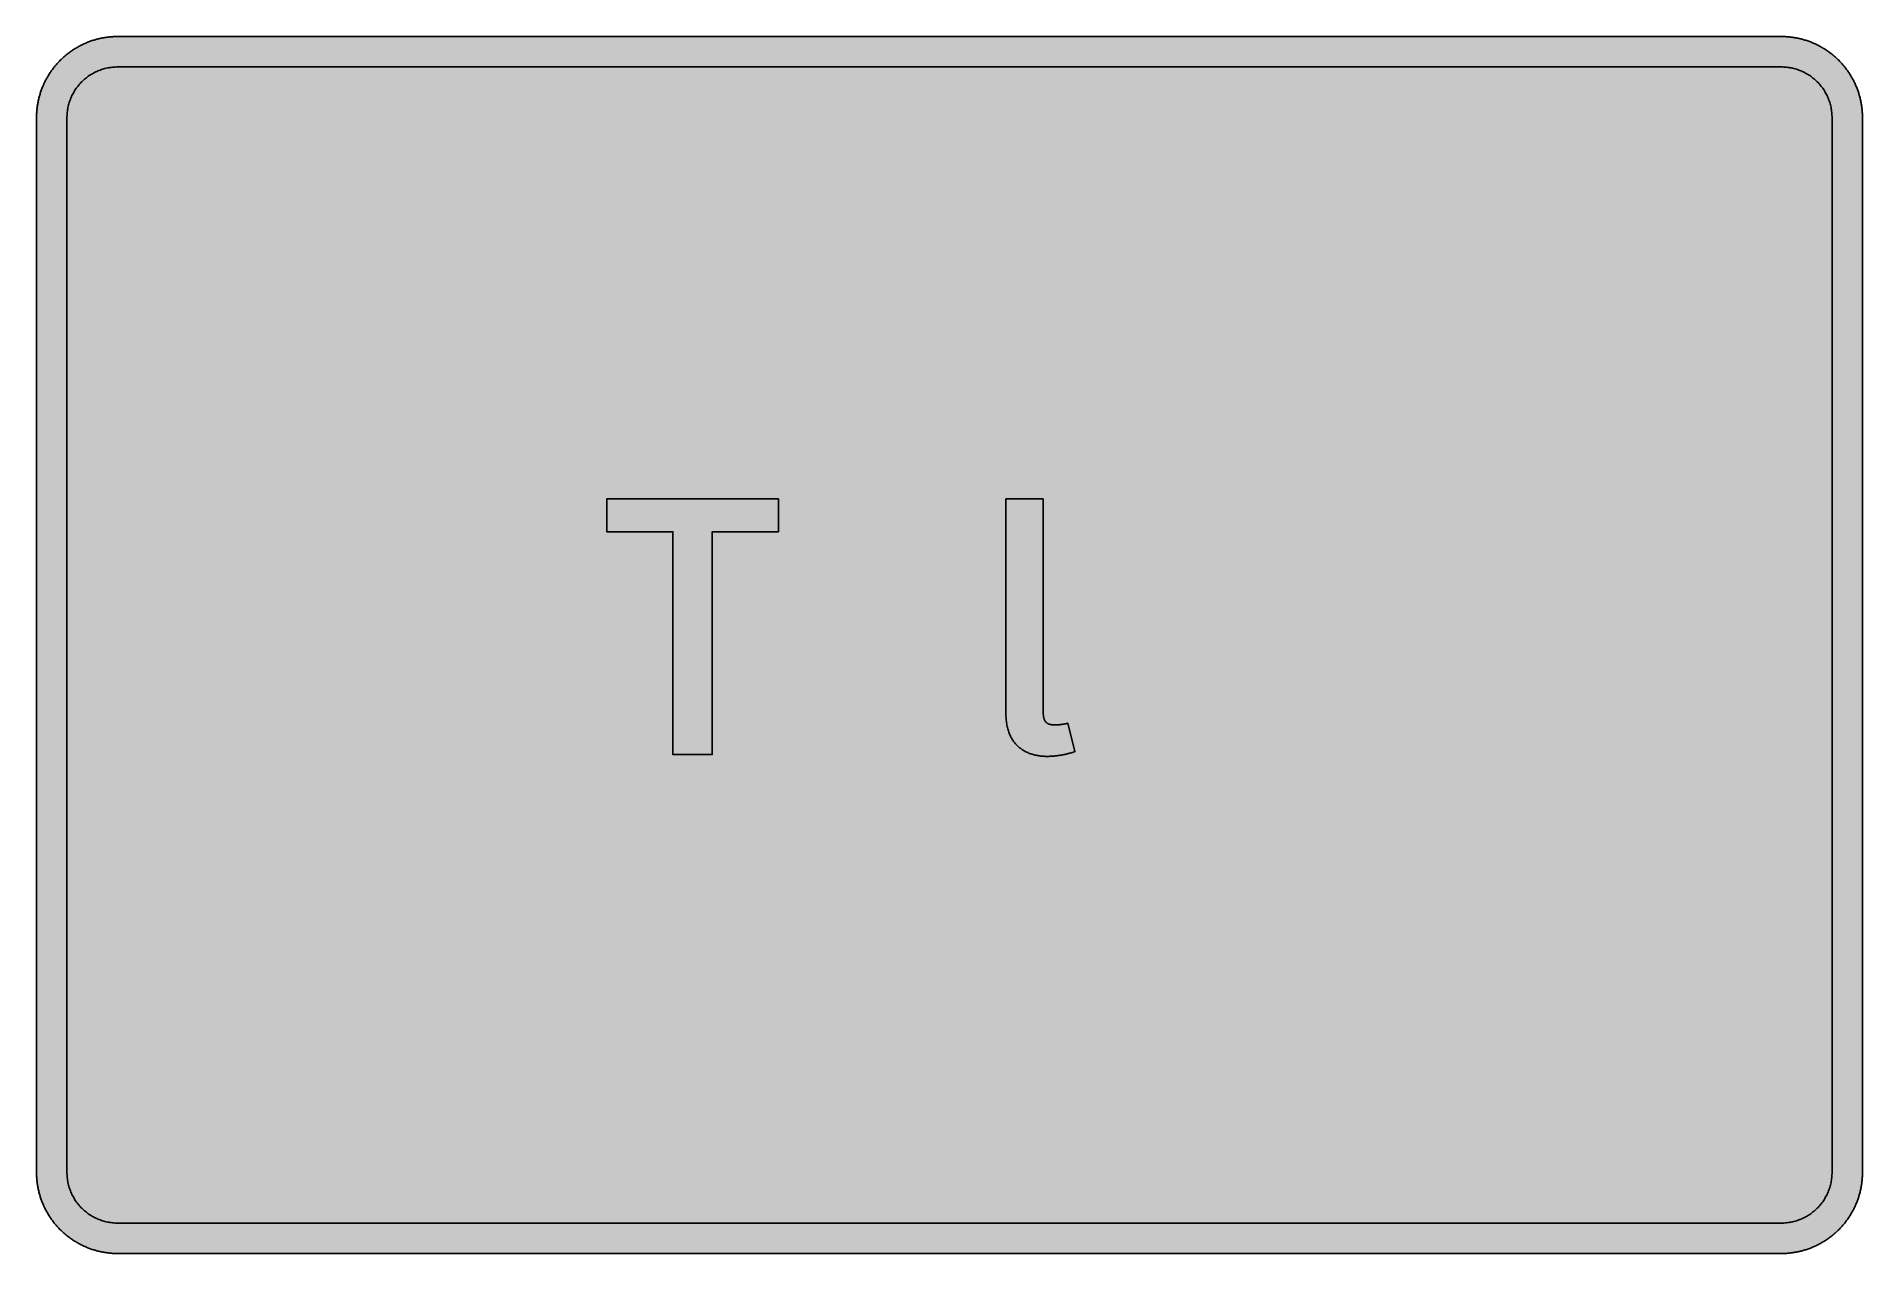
# Model space of a CAD drawing. Header units: millimetres. Extents: x 0 to 318, y 0 to 212.
import ezdxf

# ---------------------------------------------------------------- set-up
doc = ezdxf.new("R2010")
doc.units = ezdxf.units.MM

msp = doc.modelspace()

# ---------------------------------------------------------------- hatches: boundary and pattern name
for color, points in [(254, [(14.1633, 0.0536), (13.9878, 0.0533), (13.8125, 0.0559), (13.6373, 0.061), (13.462, 0.0686), (13.2893, 0.0787), (13.114, 0.0914), (12.9413, 0.1041), (12.7686, 0.1219), (12.5959, 0.1397), (12.4231, 0.16), (12.2504, 0.1829), (12.0777, 0.2057), (11.9075, 0.2337), (11.7373, 0.2616), (11.5672, 0.2921), (11.397, 0.3251), (11.2268, 0.3607), (11.0592, 0.3988), (10.8915, 0.4369), (10.7239, 0.4775), (10.5562, 0.5207), (10.3886, 0.5664), (10.2235, 0.6121), (10.0584, 0.6629), (9.8933, 0.7137), (9.7307, 0.7671), (9.5682, 0.8204), (9.4056, 0.8788), (9.2431, 0.9373), (9.083, 0.9982), (8.923, 1.0617), (8.763, 1.1252), (8.6055, 1.1938), (8.4455, 1.2624), (8.2906, 1.331), (8.1331, 1.4046), (7.9781, 1.4783), (7.8232, 1.5545), (7.6708, 1.6332), (7.5184, 1.7145), (7.366, 1.7958), (7.2161, 1.8796), (7.0663, 1.966), (6.919, 2.0523), (6.7716, 2.1438), (6.6243, 2.2352), (6.4795, 2.3266), (6.3348, 2.4232), (6.19, 2.5197), (6.0477, 2.6187), (5.908, 2.7178), (5.7683, 2.8194), (5.6286, 2.9235), (5.4915, 3.0302), (5.3543, 3.1369), (5.2197, 3.2461), (5.0851, 3.3579), (4.953, 3.4722), (4.8209, 3.5865), (4.6914, 3.7033), (4.5644, 3.8202), (4.4348, 3.9395), (4.3104, 4.0615), (4.1859, 4.1859), (4.0615, 4.3104), (3.9395, 4.4348), (3.8202, 4.5618), (3.7033, 4.6914), (3.5865, 4.8209), (3.4722, 4.953), (3.3579, 5.0851), (3.2487, 5.2197), (3.1369, 5.3543), (3.0302, 5.4915), (2.9235, 5.6286), (2.8194, 5.7683), (2.7178, 5.908), (2.6187, 6.0477), (2.5197, 6.19), (2.4232, 6.3348), (2.3266, 6.477), (2.2352, 6.6243), (2.1438, 6.7691), (2.0523, 6.9164), (1.966, 7.0663), (1.8796, 7.2161), (1.7958, 7.366), (1.7145, 7.5184), (1.6332, 7.6708), (1.5545, 7.8232), (1.4783, 7.9781), (1.4046, 8.1331), (1.331, 8.2906), (1.2598, 8.4455), (1.1913, 8.603), (1.1252, 8.763), (1.0592, 8.923), (0.9982, 9.083), (0.9373, 9.2431), (0.8763, 9.4056), (0.8204, 9.5682), (0.7645, 9.7307), (0.7112, 9.8933), (0.6604, 10.0584), (0.6121, 10.2235), (0.5639, 10.3911), (0.5207, 10.5562), (0.4775, 10.7239), (0.4343, 10.8915), (0.3962, 11.0592), (0.3607, 11.2268), (0.3251, 11.397), (0.2921, 11.5672), (0.2616, 11.7373), (0.2311, 11.9075), (0.2057, 12.0802), (0.1803, 12.2504), (0.1575, 12.4231), (0.1372, 12.5959), (0.1194, 12.7686), (0.1041, 12.9413), (0.0889, 13.1166), (0.0787, 13.2893), (0.0686, 13.4645), (0.061, 13.6373), (0.0559, 13.8125), (0.0508, 13.9878), (0.0508, 14.163), (0.0522, 197.6092), (0.0508, 197.7822), (0.0559, 197.9574), (0.061, 198.1327), (0.0686, 198.308), (0.0787, 198.4807), (0.0889, 198.6559), (0.1041, 198.8287), (0.1194, 199.0014), (0.1372, 199.1741), (0.1575, 199.3468), (0.1803, 199.5195), (0.2057, 199.6923), (0.2311, 199.8624), (0.2616, 200.0326), (0.2921, 200.2028), (0.3251, 200.373), (0.3607, 200.5432), (0.3962, 200.7108), (0.4343, 200.8784), (0.4775, 201.0461), (0.5207, 201.2137), (0.5639, 201.3814), (0.6121, 201.5465), (0.6604, 201.7116), (0.7112, 201.8767), (0.7645, 202.0392), (0.8204, 202.2018), (0.8763, 202.3643), (0.9373, 202.5269), (0.9982, 202.6869), (1.0592, 202.8469), (1.1252, 203.007), (1.1913, 203.1644), (1.2598, 203.3245), (1.331, 203.4794), (1.4046, 203.6369), (1.4783, 203.7918), (1.5545, 203.9468), (1.6332, 204.0992), (1.7145, 204.2516), (1.7958, 204.404), (1.8796, 204.5538), (1.966, 204.7037), (2.0523, 204.851), (2.1438, 204.9983), (2.2352, 205.1456), (2.3266, 205.2904), (2.4232, 205.4352), (2.5197, 205.58), (2.6187, 205.7222), (2.7178, 205.8619), (2.8194, 206.0016), (2.9235, 206.1413), (3.0302, 206.2785), (3.1369, 206.4156), (3.2487, 206.5503), (3.3579, 206.6849), (3.4722, 206.817), (3.5865, 206.949), (3.7033, 207.0786), (3.8202, 207.2056), (3.9395, 207.3351), (4.0615, 207.4596), (4.1859, 207.584), (4.3104, 207.7085), (4.4348, 207.8304), (4.5644, 207.9498), (4.6914, 208.0666), (4.8209, 208.1835), (4.953, 208.2978), (5.0851, 208.4121), (5.2197, 208.5213), (5.3543, 208.6331), (5.4915, 208.7397), (5.6286, 208.8464), (5.7683, 208.9506), (5.908, 209.0522), (6.0477, 209.1512), (6.19, 209.2503), (6.3348, 209.3468), (6.4795, 209.4433), (6.6243, 209.5348), (6.7716, 209.6262), (6.919, 209.7176), (7.0663, 209.804), (7.2161, 209.8904), (7.366, 209.9742), (7.5184, 210.0555), (7.6708, 210.1367), (7.8232, 210.2155), (7.9781, 210.2917), (8.1331, 210.3653), (8.2906, 210.439), (8.4455, 210.5101), (8.6055, 210.5787), (8.763, 210.6447), (8.923, 210.7108), (9.083, 210.7717), (9.2431, 210.8327), (9.4056, 210.8937), (9.5682, 210.9495), (9.7307, 211.0054), (9.8933, 211.0588), (10.0584, 211.1096), (10.2235, 211.1578), (10.3886, 211.2061), (10.5562, 211.2493), (10.7239, 211.2924), (10.8915, 211.3356), (11.0592, 211.3737), (11.2268, 211.4093), (11.397, 211.4448), (11.5672, 211.4779), (11.7373, 211.5083), (11.9075, 211.5388), (12.0777, 211.5642), (12.2504, 211.5896), (12.4231, 211.6125), (12.5959, 211.6328), (12.7686, 211.6506), (12.9413, 211.6658), (13.114, 211.6811), (13.2893, 211.6912), (13.462, 211.7014), (13.6373, 211.709), (13.8125, 211.7141), (13.9878, 211.7192), (14.163, 211.7192), (303.4411, 211.7203), (303.6164, 211.7192), (303.7891, 211.7141), (303.9643, 211.709), (304.1396, 211.7014), (304.3149, 211.6912), (304.4876, 211.6811), (304.6603, 211.6658), (304.8356, 211.6506), (305.0083, 211.6328), (305.181, 211.6125), (305.3512, 211.5896), (305.5239, 211.5642), (305.6941, 211.5388), (305.8668, 211.5083), (306.037, 211.4779), (306.2072, 211.4448), (306.3748, 211.4093), (306.545, 211.3737), (306.7126, 211.3356), (306.8803, 211.2924), (307.0479, 211.2493), (307.213, 211.2061), (307.3781, 211.1578), (307.5432, 211.1096), (307.7083, 211.0588), (307.8734, 211.0054), (308.036, 210.9495), (308.1985, 210.8937), (308.3611, 210.8327), (308.5211, 210.7717), (308.6811, 210.7108), (308.8411, 210.6447), (308.9986, 210.5787), (309.1561, 210.5101), (309.3136, 210.439), (309.4711, 210.3653), (309.626, 210.2917), (309.7784, 210.2155), (309.9333, 210.1367), (310.0857, 210.0555), (310.2381, 209.9742), (310.388, 209.8904), (310.5379, 209.804), (310.6852, 209.7176), (310.8325, 209.6262), (310.9798, 209.5348), (311.1246, 209.4433), (311.2694, 209.3468), (311.4116, 209.2503), (311.5539, 209.1512), (311.6961, 209.0522), (311.8358, 208.9506), (311.9755, 208.8464), (312.1127, 208.7397), (312.2473, 208.6331), (312.3844, 208.5213), (312.5165, 208.4121), (312.6511, 208.2978), (312.7807, 208.1835), (312.9128, 208.0666), (313.0398, 207.9498), (313.1668, 207.8304), (313.2938, 207.7085), (313.4182, 207.584), (313.5427, 207.4596), (313.6621, 207.3351), (313.784, 207.2056), (313.9008, 207.0786), (314.0177, 206.949), (314.132, 206.817), (314.2463, 206.6849), (314.3555, 206.5503), (314.4647, 206.4156), (314.5739, 206.2785), (314.6781, 206.1413), (314.7822, 206.0016), (314.8863, 205.8619), (314.9854, 205.7222), (315.0845, 205.58), (315.181, 205.4352), (315.275, 205.2904), (315.3689, 205.1456), (315.4604, 204.9983), (315.5493, 204.851), (315.6382, 204.7037), (315.7245, 204.5538), (315.8084, 204.404), (315.8896, 204.2516), (315.9684, 204.0992), (316.0471, 203.9468), (316.1233, 203.7918), (316.1995, 203.6369), (316.2706, 203.4794), (316.3418, 203.3245), (316.4103, 203.1644), (316.4764, 203.007), (316.5424, 202.8469), (316.6059, 202.6869), (316.6669, 202.5269), (316.7253, 202.3643), (316.7812, 202.2018), (316.8371, 202.0392), (316.8904, 201.8767), (316.9412, 201.7116), (316.9895, 201.5465), (317.0377, 201.3814), (317.0834, 201.2137), (317.1266, 201.0461), (317.1673, 200.8784), (317.2054, 200.7108), (317.2435, 200.5432), (317.2765, 200.373), (317.3095, 200.2028), (317.34, 200.0326), (317.3705, 199.8624), (317.3959, 199.6923), (317.4213, 199.5195), (317.4441, 199.3468), (317.4644, 199.1741), (317.4822, 199.0014), (317.4975, 198.8287), (317.5127, 198.6559), (317.5229, 198.4807), (317.533, 198.308), (317.5406, 198.1327), (317.5457, 197.9574), (317.5508, 197.7822), (317.5508, 197.6069), (317.5522, 14.1647), (317.5508, 13.9878), (317.5457, 13.8125), (317.5406, 13.6373), (317.533, 13.4645), (317.5229, 13.2893), (317.5127, 13.1166), (317.4975, 12.9413), (317.4822, 12.7686), (317.4644, 12.5959), (317.4441, 12.4231), (317.4213, 12.2504), (317.3959, 12.0802), (317.3705, 11.9075), (317.34, 11.7373), (317.3095, 11.5672), (317.2765, 11.397), (317.2435, 11.2268), (317.2054, 11.0592), (317.1673, 10.8915), (317.1266, 10.7239), (317.0834, 10.5562), (317.0377, 10.3911), (316.9895, 10.2235), (316.9412, 10.0584), (316.8904, 9.8933), (316.8371, 9.7307), (316.7812, 9.5682), (316.7253, 9.4056), (316.6669, 9.2431), (316.6059, 9.083), (316.5424, 8.923), (316.4764, 8.763), (316.4103, 8.603), (316.3418, 8.4455), (316.2706, 8.2906), (316.1995, 8.1331), (316.1233, 7.9781), (316.0471, 7.8232), (315.9684, 7.6708), (315.8896, 7.5184), (315.8084, 7.366), (315.7245, 7.2161), (315.6382, 7.0663), (315.5493, 6.9164), (315.4604, 6.7691), (315.3689, 6.6243), (315.275, 6.477), (315.181, 6.3348), (315.0845, 6.19), (314.9854, 6.0477), (314.8863, 5.908), (314.7822, 5.7683), (314.6781, 5.6286), (314.5739, 5.4915), (314.4647, 5.3543), (314.3555, 5.2197), (314.2463, 5.0851), (314.132, 4.953), (314.0177, 4.8209), (313.9008, 4.6914), (313.784, 4.5618), (313.6621, 4.4348), (313.5427, 4.3104), (313.4182, 4.1859), (313.2938, 4.0615), (313.1668, 3.9395), (313.0398, 3.8202), (312.9128, 3.7033), (312.7807, 3.5865), (312.6511, 3.4722), (312.5165, 3.3579), (312.3844, 3.2461), (312.2473, 3.1369), (312.1127, 3.0302), (311.9755, 2.9235), (311.8358, 2.8194), (311.6961, 2.7178), (311.5539, 2.6187), (311.4116, 2.5197), (311.2694, 2.4232), (311.1246, 2.3266), (310.9798, 2.2352), (310.8325, 2.1438), (310.6852, 2.0523), (310.5379, 1.966), (310.388, 1.8796), (310.2381, 1.7958), (310.0857, 1.7145), (309.9333, 1.6332), (309.7784, 1.5545), (309.626, 1.4783), (309.4711, 1.4046), (309.3136, 1.331), (309.1561, 1.2624), (308.9986, 1.1938), (308.8411, 1.1252), (308.6811, 1.0617), (308.5211, 0.9982), (308.3611, 0.9373), (308.1985, 0.8788), (308.036, 0.8204), (307.8734, 0.7671), (307.7083, 0.7137), (307.5432, 0.6629), (307.3781, 0.6121), (307.213, 0.5664), (307.0479, 0.5207), (306.8803, 0.4775), (306.7126, 0.4369), (306.545, 0.3988), (306.3748, 0.3607), (306.2072, 0.3251), (306.037, 0.2921), (305.8668, 0.2616), (305.6941, 0.2337), (305.5239, 0.2057), (305.3512, 0.1829), (305.181, 0.16), (305.0083, 0.1397), (304.8356, 0.1219), (304.6603, 0.1041), (304.4876, 0.0914), (304.3149, 0.0787), (304.1396, 0.0686), (303.9643, 0.061), (303.7891, 0.0559), (303.6164, 0.0533), (303.4411, 0.0533)]), (24, [(14.1633, 5.3453), (13.9344, 5.3467), (13.7084, 5.3543), (13.4849, 5.3696), (13.2613, 5.3899), (13.0378, 5.4153), (12.8194, 5.4458), (12.6009, 5.4813), (12.385, 5.522), (12.1717, 5.5702), (11.9583, 5.621), (11.7475, 5.6794), (11.5392, 5.7404), (11.3335, 5.8064), (11.1303, 5.8801), (10.9296, 5.9563), (10.729, 6.0376), (10.5334, 6.1239), (10.3378, 6.2128), (10.1473, 6.3094), (9.9593, 6.4084), (9.7714, 6.5126), (9.5885, 6.6218), (9.4082, 6.7335), (9.2304, 6.8504), (9.0576, 6.9698), (8.8849, 7.0968), (8.7173, 7.2238), (8.5522, 7.3584), (8.3896, 7.4955), (8.2321, 7.6352), (8.0772, 7.78), (7.9273, 7.9273), (7.7775, 8.0772), (7.6352, 8.2321), (7.493, 8.3922), (7.3558, 8.5522), (7.2238, 8.7173), (7.0942, 8.8875), (6.9698, 9.0576), (6.8504, 9.2329), (6.7335, 9.4107), (6.6192, 9.591), (6.5126, 9.7739), (6.4084, 9.9593), (6.3068, 10.1473), (6.2128, 10.3403), (6.1214, 10.5334), (6.035, 10.7315), (5.9538, 10.9296), (5.8776, 11.1303), (5.8064, 11.3335), (5.7404, 11.5418), (5.6769, 11.75), (5.621, 11.9583), (5.5677, 12.1717), (5.522, 12.385), (5.4813, 12.6009), (5.4432, 12.8194), (5.4127, 13.0404), (5.3873, 13.2613), (5.3696, 13.4849), (5.3543, 13.7084), (5.3467, 13.937), (5.3416, 14.163), (5.3439, 197.6092), (5.3467, 197.8355), (5.3543, 198.0616), (5.3696, 198.2851), (5.3873, 198.5086), (5.4127, 198.7321), (5.4432, 198.9506), (5.4813, 199.169), (5.522, 199.3849), (5.5677, 199.5983), (5.621, 199.8116), (5.6769, 200.0225), (5.7404, 200.2307), (5.8064, 200.4365), (5.8776, 200.6397), (5.9538, 200.8403), (6.035, 201.041), (6.1214, 201.2366), (6.2128, 201.4322), (6.3068, 201.6227), (6.4084, 201.8106), (6.5126, 201.9986), (6.6192, 202.1815), (6.7335, 202.3618), (6.8504, 202.5396), (6.9698, 202.7123), (7.0942, 202.885), (7.2238, 203.0527), (7.3558, 203.2178), (7.493, 203.3803), (7.6352, 203.5378), (7.7775, 203.6928), (7.9273, 203.8426), (8.0772, 203.9925), (8.2321, 204.1347), (8.3896, 204.277), (8.5522, 204.4141), (8.7173, 204.5462), (8.8849, 204.6757), (9.0576, 204.8002), (9.2304, 204.9196), (9.4082, 205.0364), (9.5885, 205.1507), (9.7714, 205.2574), (9.9593, 205.3615), (10.1473, 205.4631), (10.3378, 205.5571), (10.5334, 205.6486), (10.729, 205.7349), (10.9296, 205.8162), (11.1303, 205.8924), (11.3335, 205.9635), (11.5392, 206.0296), (11.7475, 206.0931), (11.9583, 206.1489), (12.1717, 206.2023), (12.385, 206.248), (12.6009, 206.2886), (12.8194, 206.3267), (13.0378, 206.3572), (13.2613, 206.3826), (13.4849, 206.4004), (13.7084, 206.4156), (13.9344, 206.4233), (14.163, 206.4283), (303.4411, 206.4286), (303.6672, 206.4233), (303.8932, 206.4156), (304.1193, 206.4004), (304.3428, 206.3826), (304.5638, 206.3572), (304.7822, 206.3267), (305.0007, 206.2886), (305.2166, 206.248), (305.4325, 206.2023), (305.6433, 206.1489), (305.8541, 206.0931), (306.0624, 206.0296), (306.2681, 205.9635), (306.4713, 205.8924), (306.6745, 205.8162), (306.8726, 205.7349), (307.0708, 205.6486), (307.2638, 205.5571), (307.4543, 205.4631), (307.6448, 205.3615), (307.8302, 205.2574), (308.0131, 205.1507), (308.1934, 205.0364), (308.3712, 204.9196), (308.5465, 204.8002), (308.7167, 204.6757), (308.8843, 204.5462), (309.0494, 204.4141), (309.212, 204.277), (309.3695, 204.1347), (309.5244, 203.9925), (309.6768, 203.8426), (309.8241, 203.6928), (309.9689, 203.5378), (310.1086, 203.3803), (310.2458, 203.2178), (310.3778, 203.0527), (310.5074, 202.885), (310.6318, 202.7123), (310.7538, 202.5396), (310.8706, 202.3618), (310.9824, 202.1815), (311.0916, 201.9986), (311.1957, 201.8106), (311.2948, 201.6227), (311.3888, 201.4322), (311.4802, 201.2366), (311.5666, 201.041), (311.6478, 200.8403), (311.724, 200.6397), (311.7952, 200.4365), (311.8637, 200.2307), (311.9247, 200.0225), (311.9806, 199.8116), (312.0339, 199.5983), (312.0796, 199.3849), (312.1203, 199.169), (312.1584, 198.9506), (312.1889, 198.7321), (312.2143, 198.5086), (312.2346, 198.2851), (312.2473, 198.0616), (312.2574, 197.8355), (312.26, 197.6069), (312.2605, 14.1647), (312.2574, 13.937), (312.2473, 13.7084), (312.2346, 13.4849), (312.2143, 13.2613), (312.1889, 13.0404), (312.1584, 12.8194), (312.1203, 12.6009), (312.0796, 12.385), (312.0339, 12.1717), (311.9806, 11.9583), (311.9247, 11.75), (311.8637, 11.5418), (311.7952, 11.3335), (311.724, 11.1303), (311.6478, 10.9296), (311.5666, 10.7315), (311.4802, 10.5334), (311.3888, 10.3403), (311.2948, 10.1473), (311.1957, 9.9593), (311.0916, 9.7739), (310.9824, 9.591), (310.8706, 9.4107), (310.7538, 9.2329), (310.6318, 9.0576), (310.5074, 8.8875), (310.3778, 8.7173), (310.2458, 8.5522), (310.1086, 8.3922), (309.9689, 8.2321), (309.8241, 8.0772), (309.6768, 7.9273), (309.5244, 7.78), (309.3695, 7.6352), (309.212, 7.4955), (309.0494, 7.3584), (308.8843, 7.2238), (308.7167, 7.0968), (308.5465, 6.9698), (308.3712, 6.8504), (308.1934, 6.7335), (308.0131, 6.6218), (307.8302, 6.5126), (307.6448, 6.4084), (307.4543, 6.3094), (307.2638, 6.2128), (307.0708, 6.1239), (306.8726, 6.0376), (306.6745, 5.9563), (306.4713, 5.8801), (306.2681, 5.8064), (306.0624, 5.7404), (305.8541, 5.6794), (305.6433, 5.621), (305.4325, 5.5702), (305.2166, 5.522), (305.0007, 5.4813), (304.7822, 5.4458), (304.5638, 5.4153), (304.3428, 5.3899), (304.1193, 5.3696), (303.8932, 5.3543), (303.6672, 5.3467), (303.4411, 5.3442)]), (254, [(129.0493, 125.5705), (129.0493, 131.287), (99.205, 131.287), (99.205, 125.5705), (110.6978, 125.5705), (110.6978, 86.8369), (117.5561, 86.8369), (117.5561, 125.5705)]), (254, [(179.4055, 92.2965), (179.3748, 92.2858), (179.3443, 92.2782), (179.3113, 92.268), (179.2808, 92.2604), (179.2478, 92.2528), (179.2173, 92.2426), (179.1843, 92.235), (179.1487, 92.2274), (179.1157, 92.2198), (179.0827, 92.2122), (179.0471, 92.202), (179.0116, 92.1944), (178.976, 92.1868), (178.9405, 92.1791), (178.9049, 92.1741), (178.8693, 92.1664), (178.8338, 92.1588), (178.7957, 92.1512), (178.7601, 92.1436), (178.722, 92.1385), (178.6839, 92.1309), (178.6484, 92.1233), (178.6103, 92.1182), (178.5722, 92.1106), (178.5341, 92.1055), (178.496, 92.1004), (178.4579, 92.0928), (178.4198, 92.0877), (178.3842, 92.0826), (178.3461, 92.075), (178.308, 92.0699), (178.2699, 92.0648), (178.2318, 92.0598), (178.1937, 92.0547), (178.1556, 92.0496), (178.1175, 92.0471), (178.0794, 92.042), (178.0438, 92.0369), (178.0057, 92.0318), (177.9676, 92.0293), (177.9321, 92.0242), (177.894, 92.0217), (177.8584, 92.0166), (177.8229, 92.014), (177.7873, 92.0115), (177.7517, 92.0064), (177.7162, 92.0039), (177.6806, 92.0013), (177.6451, 91.9988), (177.612, 91.9963), (177.579, 91.9937), (177.5435, 91.9912), (177.5104, 91.9886), (177.48, 91.9886), (177.4469, 91.9861), (177.4139, 91.9836), (177.3834, 91.9836), (177.353, 91.981), (177.3225, 91.981), (177.2945, 91.981), (177.2641, 91.9785), (177.2361, 91.9785), (177.2082, 91.9785), (177.1802, 91.9785), (177.1015, 91.9785), (177.0253, 91.981), (176.9491, 91.9836), (176.8754, 91.9861), (176.8043, 91.9912), (176.7332, 91.9963), (176.6646, 92.0039), (176.5986, 92.0115), (176.5351, 92.0217), (176.4716, 92.0318), (176.4106, 92.042), (176.3522, 92.0547), (176.2938, 92.0699), (176.2379, 92.0826), (176.1846, 92.1004), (176.1312, 92.1156), (176.0804, 92.1334), (176.0296, 92.1537), (175.9814, 92.1741), (175.9356, 92.1969), (175.8899, 92.2198), (175.8467, 92.2452), (175.8061, 92.2706), (175.7655, 92.296), (175.7248, 92.3239), (175.6893, 92.3544), (175.6512, 92.3849), (175.6181, 92.4179), (175.5826, 92.4509), (175.5521, 92.4839), (175.5191, 92.5195), (175.4911, 92.5576), (175.4632, 92.5957), (175.4353, 92.6363), (175.4099, 92.677), (175.3845, 92.7202), (175.3616, 92.7659), (175.3387, 92.8091), (175.3159, 92.8573), (175.2956, 92.9056), (175.2778, 92.9564), (175.26, 93.0072), (175.2422, 93.058), (175.227, 93.1139), (175.2117, 93.1697), (175.1965, 93.2256), (175.1838, 93.284), (175.1711, 93.345), (175.1609, 93.406), (175.1508, 93.4695), (175.1406, 93.533), (175.133, 93.599), (175.1254, 93.6676), (175.1178, 93.7362), (175.1101, 93.8073), (175.1051, 93.8809), (175.1, 93.9546), (175.0974, 94.0308), (175.0924, 94.107), (175.0898, 94.1857), (175.0873, 94.267), (175.0873, 94.3483), (175.0847, 94.4321), (175.0847, 94.5185), (175.0868, 131.287), (168.6098, 131.287), (168.6098, 94.0121), (168.6103, 93.759), (168.6179, 93.5152), (168.6306, 93.2739), (168.6458, 93.0377), (168.6687, 92.8065), (168.6941, 92.5779), (168.7246, 92.3569), (168.7576, 92.1385), (168.7957, 91.9251), (168.8389, 91.7169), (168.8871, 91.5137), (168.9379, 91.3155), (168.9938, 91.12), (169.0548, 90.9295), (169.1183, 90.744), (169.1843, 90.5637), (169.2554, 90.3859), (169.3316, 90.2132), (169.4104, 90.0455), (169.4917, 89.8804), (169.578, 89.7204), (169.6669, 89.5655), (169.7609, 89.4156), (169.8574, 89.2683), (169.9565, 89.1261), (170.0606, 88.9864), (170.1673, 88.8517), (170.2765, 88.7222), (170.3883, 88.5952), (170.5051, 88.4733), (170.622, 88.3539), (170.7439, 88.2396), (170.8683, 88.1304), (170.9953, 88.0237), (171.1249, 87.9196), (171.257, 87.8205), (171.3916, 87.7265), (171.5287, 87.6351), (171.6684, 87.5487), (171.8107, 87.4649), (171.9555, 87.3862), (172.1028, 87.31), (172.2526, 87.2363), (172.4025, 87.1677), (172.5574, 87.1017), (172.7124, 87.0407), (172.8699, 86.9823), (173.0299, 86.929), (173.1899, 86.8782), (173.3525, 86.8299), (173.5176, 86.7867), (173.6827, 86.7461), (173.8503, 86.708), (174.0205, 86.675), (174.1907, 86.6445), (174.3634, 86.6165), (174.5361, 86.5937), (174.7114, 86.5734), (174.8892, 86.5556), (175.0644, 86.5429), (175.2422, 86.5302), (175.4226, 86.5226), (175.6029, 86.5175), (175.7832, 86.5175), (175.8696, 86.5175), (175.956, 86.5175), (176.0423, 86.52), (176.1261, 86.5226), (176.2125, 86.5251), (176.2963, 86.5276), (176.3801, 86.5302), (176.4665, 86.5353), (176.5503, 86.5378), (176.6316, 86.5429), (176.7154, 86.5505), (176.7992, 86.5556), (176.8805, 86.5607), (176.9643, 86.5683), (177.0456, 86.5759), (177.1269, 86.5835), (177.2082, 86.5911), (177.2895, 86.6013), (177.3707, 86.6089), (177.4495, 86.6191), (177.5308, 86.6292), (177.6095, 86.6394), (177.6908, 86.6496), (177.7695, 86.6623), (177.8483, 86.6724), (177.9245, 86.6851), (178.0032, 86.6978), (178.0819, 86.7105), (178.1581, 86.7232), (178.2343, 86.7359), (178.3105, 86.7486), (178.3867, 86.7639), (178.4629, 86.7766), (178.5391, 86.7918), (178.6128, 86.807), (178.689, 86.8223), (178.7627, 86.8375), (178.8363, 86.8528), (178.91, 86.8705), (178.9836, 86.8858), (179.0548, 86.9036), (179.1284, 86.9188), (179.1995, 86.9366), (179.2707, 86.9544), (179.3418, 86.9721), (179.4129, 86.9899), (179.484, 87.0077), (179.5526, 87.0255), (179.6212, 87.0458), (179.6898, 87.0636), (179.7583, 87.0814), (179.8269, 87.1017), (179.8955, 87.122), (179.9615, 87.1398), (180.0301, 87.1601), (180.0962, 87.1804), (180.1622, 87.2007), (180.2257, 87.2185), (180.2917, 87.2388), (180.3552, 87.2592), (180.4213, 87.2795), (180.4848, 87.3023), (180.5483, 87.3227), (180.6092, 87.343)])]:
    msp.add_hatch(color=color).paths.add_polyline_path(points)
h = msp.add_hatch(color=254)
edge = h.paths.add_edge_path()
edge.add_line((145.306, 115.1569), (145.5191, 115.156))
edge.add_line((145.5191, 115.156), (145.7325, 115.1534))
edge.add_line((145.7325, 115.1534), (145.9408, 115.1484))
edge.add_line((145.9408, 115.1484), (146.1465, 115.1433))
edge.add_line((146.1465, 115.1433), (146.3497, 115.1357))
edge.add_line((146.3497, 115.1357), (146.5478, 115.128))
edge.add_line((146.5478, 115.128), (146.7434, 115.1179))
edge.add_line((146.7434, 115.1179), (146.9365, 115.1052))
edge.add_line((146.9365, 115.1052), (147.1244, 115.0925))
edge.add_line((147.1244, 115.0925), (147.3098, 115.0747))
edge.add_line((147.3098, 115.0747), (147.4927, 115.0569))
edge.add_line((147.4927, 115.0569), (147.6705, 115.0366))
edge.add_line((147.6705, 115.0366), (147.8458, 115.0163))
edge.add_line((147.8458, 115.0163), (148.0185, 114.9909))
edge.add_line((148.0185, 114.9909), (148.1861, 114.9655))
edge.add_line((148.1861, 114.9655), (148.3512, 114.935))
edge.add_line((148.3512, 114.935), (148.5138, 114.9045))
edge.add_line((148.5138, 114.9045), (148.6713, 114.8715))
edge.add_line((148.6713, 114.8715), (148.8262, 114.8334))
edge.add_line((148.8262, 114.8334), (148.9786, 114.7953))
edge.add_line((148.9786, 114.7953), (149.1259, 114.7547))
edge.add_line((149.1259, 114.7547), (149.2733, 114.7089))
edge.add_line((149.2733, 114.7089), (149.413, 114.6632))
edge.add_line((149.413, 114.6632), (149.5527, 114.6124))
edge.add_line((149.5527, 114.6124), (149.6873, 114.5616))
edge.add_line((149.6873, 114.5616), (149.8194, 114.5057))
edge.add_line((149.8194, 114.5057), (149.9464, 114.4473))
edge.add_line((149.9464, 114.4473), (150.0708, 114.3864))
edge.add_line((150.0708, 114.3864), (150.1927, 114.3203))
edge.add_line((150.1927, 114.3203), (150.3096, 114.2543))
edge.add_line((150.3096, 114.2543), (150.4239, 114.1832))
edge.add_line((150.4239, 114.1832), (150.5356, 114.107))
edge.add_line((150.5356, 114.107), (150.6423, 114.0308))
edge.add_line((150.6423, 114.0308), (150.7465, 113.9495))
edge.add_line((150.7465, 113.9495), (150.8481, 113.8657))
edge.add_line((150.8481, 113.8657), (150.9471, 113.7768))
edge.add_line((150.9471, 113.7768), (151.0411, 113.6853))
edge.add_line((151.0411, 113.6853), (151.13, 113.5913))
edge.add_line((151.13, 113.5913), (151.2189, 113.4923))
edge.add_line((151.2189, 113.4923), (151.3027, 113.3881))
edge.add_line((151.3027, 113.3881), (151.3815, 113.2815))
edge.add_line((151.3815, 113.2815), (151.4602, 113.1722))
edge.add_line((151.4602, 113.1722), (151.5339, 113.0579))
edge.add_line((151.5339, 113.0579), (151.6024, 112.9386))
edge.add_line((151.6024, 112.9386), (151.671, 112.8166))
edge.add_line((151.671, 112.8166), (151.7345, 112.6896))
edge.add_line((151.7345, 112.6896), (151.7929, 112.5576))
edge.add_line((151.7929, 112.5576), (151.8514, 112.4229))
edge.add_line((151.8514, 112.4229), (151.9022, 112.2832))
edge.add_line((151.9022, 112.2832), (151.953, 112.141))
edge.add_line((151.953, 112.141), (151.9987, 111.9911))
edge.add_line((151.9987, 111.9911), (152.0419, 111.8387))
edge.add_line((152.0419, 111.8387), (152.0825, 111.6813))
edge.add_line((152.0825, 111.6813), (152.1181, 111.5187))
edge.add_line((152.1181, 111.5187), (152.1511, 111.3536))
edge.add_line((152.1511, 111.3536), (152.179, 111.1809))
edge.add_line((152.179, 111.1809), (152.2044, 111.0056))
edge.add_line((152.2044, 111.0056), (152.2273, 110.8227))
edge.add_line((152.2273, 110.8227), (152.2476, 110.6373))
edge.add_line((152.2476, 110.6373), (152.2628, 110.4468))
edge.add_line((152.2628, 110.4468), (152.273, 110.2512))
edge.add_line((152.273, 110.2512), (152.2832, 110.048))
edge.add_line((152.2832, 110.048), (152.2882, 109.8423))
edge.add_line((152.2882, 109.8423), (152.2908, 109.6315))
edge.add_line((152.2908, 109.6315), (152.291, 107.0927))
edge.add_line((152.291, 107.0927), (147.4653, 107.0927))
edge.add_line((147.4653, 107.0927), (147.0152, 107.0889))
edge.add_line((147.0152, 107.0889), (146.5732, 107.0813))
edge.add_line((146.5732, 107.0813), (146.1389, 107.0686))
edge.add_line((146.1389, 107.0686), (145.7122, 107.0508))
edge.add_line((145.7122, 107.0508), (145.2931, 107.028))
edge.add_line((145.2931, 107.028), (144.8816, 107))
edge.add_line((144.8816, 107), (144.4777, 106.967))
edge.add_line((144.4777, 106.967), (144.079, 106.9289))
edge.add_line((144.079, 106.9289), (143.6878, 106.8832))
edge.add_line((143.6878, 106.8832), (143.3068, 106.8349))
edge.add_line((143.3068, 106.8349), (142.9309, 106.7816))
edge.add_line((142.9309, 106.7816), (142.5626, 106.7232))
edge.add_line((142.5626, 106.7232), (142.1994, 106.6597))
edge.add_line((142.1994, 106.6597), (141.8463, 106.5911))
edge.add_line((141.8463, 106.5911), (141.4983, 106.5149))
edge.add_line((141.4983, 106.5149), (141.1605, 106.4362))
edge.add_line((141.1605, 106.4362), (140.8278, 106.3523))
edge.add_line((140.8278, 106.3523), (140.5026, 106.2634))
edge.add_line((140.5026, 106.2634), (140.1851, 106.1669))
edge.add_line((140.1851, 106.1669), (139.8727, 106.0679))
edge.add_line((139.8727, 106.0679), (139.5705, 105.9637))
edge.add_line((139.5705, 105.9637), (139.2733, 105.8545))
edge.add_line((139.2733, 105.8545), (138.9837, 105.7377))
edge.add_line((138.9837, 105.7377), (138.7018, 105.6183))
edge.add_line((138.7018, 105.6183), (138.4275, 105.4938))
edge.add_line((138.4275, 105.4938), (138.1582, 105.3617))
edge.add_line((138.1582, 105.3617), (137.8991, 105.2271))
edge.add_line((137.8991, 105.2271), (137.6451, 105.0849))
edge.add_line((137.6451, 105.0849), (137.3988, 104.9401))
edge.add_line((137.3988, 104.9401), (137.1575, 104.7902))
edge.add_line((137.1575, 104.7902), (136.9263, 104.6328))
edge.add_line((136.9263, 104.6328), (136.7003, 104.4727))
edge.add_line((136.7003, 104.4727), (136.4818, 104.3051))
edge.add_line((136.4818, 104.3051), (136.271, 104.1349))
edge.add_line((136.271, 104.1349), (136.0678, 103.9571))
edge.add_line((136.0678, 103.9571), (135.8697, 103.7768))
edge.add_line((135.8697, 103.7768), (135.6792, 103.5888))
edge.add_line((135.6792, 103.5888), (135.4963, 103.3983))
edge.add_line((135.4963, 103.3983), (135.321, 103.2002))
edge.add_line((135.321, 103.2002), (135.1534, 102.9995))
edge.add_line((135.1534, 102.9995), (134.9908, 102.7913))
edge.add_line((134.9908, 102.7913), (134.8359, 102.5804))
edge.add_line((134.8359, 102.5804), (134.686, 102.362))
edge.add_line((134.686, 102.362), (134.5463, 102.1385))
edge.add_line((134.5463, 102.1385), (134.4117, 101.9124))
edge.add_line((134.4117, 101.9124), (134.2847, 101.6787))
edge.add_line((134.2847, 101.6787), (134.1653, 101.44))
edge.add_line((134.1653, 101.44), (134.051, 101.1987))
edge.add_line((134.051, 101.1987), (133.9444, 100.9498))
edge.add_line((133.9444, 100.9498), (133.8453, 100.6958))
edge.add_line((133.8453, 100.6958), (133.7539, 100.4392))
edge.add_line((133.7539, 100.4392), (133.6675, 100.1751))
edge.add_line((133.6675, 100.1751), (133.5888, 99.9058))
edge.add_line((133.5888, 99.9058), (133.5176, 99.6315))
edge.add_line((133.5176, 99.6315), (133.4516, 99.3546))
edge.add_line((133.4516, 99.3546), (133.3957, 99.0702))
edge.add_line((133.3957, 99.0702), (133.3424, 98.7806))
edge.add_line((133.3424, 98.7806), (133.2992, 98.486))
edge.add_line((133.2992, 98.486), (133.2611, 98.1862))
edge.add_line((133.2611, 98.1862), (133.2306, 97.884))
edge.add_line((133.2306, 97.884), (133.2078, 97.5741))
edge.add_line((133.2078, 97.5741), (133.19, 97.2591))
edge.add_line((133.19, 97.2591), (133.1798, 96.9391))
edge.add_line((133.1798, 96.9391), (133.1773, 96.614))
edge.add_line((133.1773, 96.614), (133.1798, 96.266))
edge.add_line((133.1798, 96.266), (133.19, 95.9256))
edge.add_line((133.19, 95.9256), (133.2052, 95.5904))
edge.add_line((133.2052, 95.5904), (133.2281, 95.2627))
edge.add_line((133.2281, 95.2627), (133.2586, 94.9401))
edge.add_line((133.2586, 94.9401), (133.2941, 94.6252))
edge.add_line((133.2941, 94.6252), (133.3348, 94.3178))
edge.add_line((133.3348, 94.3178), (133.383, 94.0156))
edge.add_line((133.383, 94.0156), (133.4364, 93.7184))
edge.add_line((133.4364, 93.7184), (133.4973, 93.4288))
edge.add_line((133.4973, 93.4288), (133.5634, 93.1469))
edge.add_line((133.5634, 93.1469), (133.6345, 92.87))
edge.add_line((133.6345, 92.87), (133.7132, 92.6008))
edge.add_line((133.7132, 92.6008), (133.797, 92.3366))
edge.add_line((133.797, 92.3366), (133.8859, 92.0775))
edge.add_line((133.8859, 92.0775), (133.9799, 91.8261))
edge.add_line((133.9799, 91.8261), (134.0815, 91.5797))
edge.add_line((134.0815, 91.5797), (134.1882, 91.3409))
edge.add_line((134.1882, 91.3409), (134.3, 91.1047))
edge.add_line((134.3, 91.1047), (134.4168, 90.8787))
edge.add_line((134.4168, 90.8787), (134.5413, 90.6551))
edge.add_line((134.5413, 90.6551), (134.6683, 90.4392))
edge.add_line((134.6683, 90.4392), (134.8029, 90.231))
edge.add_line((134.8029, 90.231), (134.94, 90.0252))
edge.add_line((134.94, 90.0252), (135.0848, 89.8271))
edge.add_line((135.0848, 89.8271), (135.2347, 89.6341))
edge.add_line((135.2347, 89.6341), (135.3871, 89.4486))
edge.add_line((135.3871, 89.4486), (135.5471, 89.2658))
edge.add_line((135.5471, 89.2658), (135.7122, 89.0905))
edge.add_line((135.7122, 89.0905), (135.8798, 88.9203))
edge.add_line((135.8798, 88.9203), (136.0526, 88.7552))
edge.add_line((136.0526, 88.7552), (136.2329, 88.5977))
edge.add_line((136.2329, 88.5977), (136.4158, 88.4428))
edge.add_line((136.4158, 88.4428), (136.6037, 88.2955))
edge.add_line((136.6037, 88.2955), (136.7942, 88.1532))
edge.add_line((136.7942, 88.1532), (136.9924, 88.0161))
edge.add_line((136.9924, 88.0161), (137.193, 87.884))
edge.add_line((137.193, 87.884), (137.3988, 87.757))
edge.add_line((137.3988, 87.757), (137.6096, 87.6351))
edge.add_line((137.6096, 87.6351), (137.8229, 87.5182))
edge.add_line((137.8229, 87.5182), (138.0414, 87.409))
edge.add_line((138.0414, 87.409), (138.2649, 87.3023))
edge.add_line((138.2649, 87.3023), (138.491, 87.2007))
edge.add_line((138.491, 87.2007), (138.7221, 87.1068))
edge.add_line((138.7221, 87.1068), (138.9583, 87.0153))
edge.add_line((138.9583, 87.0153), (139.1971, 86.929))
edge.add_line((139.1971, 86.929), (139.4384, 86.8502))
edge.add_line((139.4384, 86.8502), (139.6848, 86.774))
edge.add_line((139.6848, 86.774), (139.9362, 86.7029))
edge.add_line((139.9362, 86.7029), (140.1902, 86.6369))
edge.add_line((140.1902, 86.6369), (140.4468, 86.5759))
edge.add_line((140.4468, 86.5759), (140.7084, 86.52))
edge.add_line((140.7084, 86.52), (140.9725, 86.4667))
edge.add_line((140.9725, 86.4667), (141.2418, 86.421))
edge.add_line((141.2418, 86.421), (141.511, 86.3778))
edge.add_line((141.511, 86.3778), (141.7879, 86.3397))
edge.add_line((141.7879, 86.3397), (142.0647, 86.3067))
edge.add_line((142.0647, 86.3067), (142.3467, 86.2787))
edge.add_line((142.3467, 86.2787), (142.6312, 86.2533))
edge.add_line((142.6312, 86.2533), (142.9182, 86.2355))
edge.add_line((142.9182, 86.2355), (143.2077, 86.2203))
edge.add_line((143.2077, 86.2203), (143.5024, 86.2101))
edge.add_line((143.5024, 86.2101), (143.797, 86.2025))
edge.add_line((143.797, 86.2025), (144.0967, 86.2))
edge.add_line((144.0967, 86.2), (144.3203, 86.2025))
edge.add_line((144.3203, 86.2025), (144.5387, 86.2076))
edge.add_line((144.5387, 86.2076), (144.7521, 86.2152))
edge.add_line((144.7521, 86.2152), (144.9654, 86.2254))
edge.add_line((144.9654, 86.2254), (145.1737, 86.2381))
edge.add_line((145.1737, 86.2381), (145.382, 86.2559))
edge.add_line((145.382, 86.2559), (145.5852, 86.2762))
edge.add_line((145.5852, 86.2762), (145.7833, 86.299))
edge.add_line((145.7833, 86.299), (145.9814, 86.3244))
edge.add_line((145.9814, 86.3244), (146.177, 86.3524))
edge.add_line((146.177, 86.3524), (146.3675, 86.3829))
edge.add_line((146.3675, 86.3829), (146.5555, 86.4159))
edge.add_line((146.5555, 86.4159), (146.7409, 86.454))
edge.add_line((146.7409, 86.454), (146.9263, 86.4921))
edge.add_line((146.9263, 86.4921), (147.1041, 86.5353))
edge.add_line((147.1041, 86.5353), (147.2819, 86.5784))
edge.add_line((147.2819, 86.5784), (147.4572, 86.6242))
edge.add_line((147.4572, 86.6242), (147.6299, 86.675))
edge.add_line((147.6299, 86.675), (147.7975, 86.7258))
edge.add_line((147.7975, 86.7258), (147.9652, 86.7816))
edge.add_line((147.9652, 86.7816), (148.1277, 86.8375))
edge.add_line((148.1277, 86.8375), (148.2903, 86.8959))
edge.add_line((148.2903, 86.8959), (148.4478, 86.9569))
edge.add_line((148.4478, 86.9569), (148.6052, 87.0204))
edge.add_line((148.6052, 87.0204), (148.7576, 87.0864))
edge.add_line((148.7576, 87.0864), (148.91, 87.155))
edge.add_line((148.91, 87.155), (149.0574, 87.2236))
edge.add_line((149.0574, 87.2236), (149.2047, 87.2973))
edge.add_line((149.2047, 87.2973), (149.3495, 87.3709))
edge.add_line((149.3495, 87.3709), (149.4892, 87.4471))
edge.add_line((149.4892, 87.4471), (149.6289, 87.5259))
edge.add_line((149.6289, 87.5259), (149.766, 87.6046))
edge.add_line((149.766, 87.6046), (149.9006, 87.6884))
edge.add_line((149.9006, 87.6884), (150.0327, 87.7722))
edge.add_line((150.0327, 87.7722), (150.1623, 87.8561))
edge.add_line((150.1623, 87.8561), (150.2893, 87.945))
edge.add_line((150.2893, 87.945), (150.4137, 88.0339))
edge.add_line((150.4137, 88.0339), (150.5382, 88.1253))
edge.add_line((150.5382, 88.1253), (150.6576, 88.2167))
edge.add_line((150.6576, 88.2167), (150.7769, 88.3107))
edge.add_line((150.7769, 88.3107), (150.8938, 88.4072))
edge.add_line((150.8938, 88.4072), (151.0081, 88.5063))
edge.add_line((151.0081, 88.5063), (151.1198, 88.6054))
edge.add_line((151.1198, 88.6054), (151.2316, 88.7044))
edge.add_line((151.2316, 88.7044), (151.3383, 88.806))
edge.add_line((151.3383, 88.806), (151.445, 88.9102))
edge.add_line((151.445, 88.9102), (151.5491, 89.0143))
edge.add_line((151.5491, 89.0143), (151.6532, 89.121))
edge.add_line((151.6532, 89.121), (151.7523, 89.2277))
edge.add_line((151.7523, 89.2277), (151.8514, 89.3369))
edge.add_line((151.8514, 89.3369), (151.9504, 89.4461))
edge.add_line((151.9504, 89.4461), (152.0444, 89.5579))
edge.add_line((152.0444, 89.5579), (152.1384, 89.6696))
edge.add_line((152.1384, 89.6696), (152.2298, 89.7814))
edge.add_line((152.2298, 89.7814), (152.3187, 89.8957))
edge.add_line((152.3187, 89.8957), (152.4076, 90.01))
edge.add_line((152.4076, 90.01), (152.494, 90.1268))
edge.add_line((152.494, 90.1268), (152.5778, 90.2437))
edge.add_line((152.5778, 90.2437), (152.6616, 90.3605))
edge.add_line((152.6616, 90.3605), (152.7429, 90.4799))
edge.add_line((152.7429, 90.4799), (152.8216, 90.5993))
edge.add_line((152.8216, 90.5993), (152.9004, 90.7212))
edge.add_line((152.9004, 90.7212), (152.9766, 90.8406))
edge.add_line((152.9766, 90.8406), (153.0528, 90.9625))
edge.add_line((153.0528, 90.9625), (153.8785, 86.8369))
edge.add_line((153.8785, 86.8369), (158.768, 86.8369))
edge.add_line((158.768, 86.8369), (158.768, 110.0141))
edge.add_line((158.768, 110.0141), (158.7652, 110.33))
edge.add_line((158.7652, 110.33), (158.7576, 110.6399))
edge.add_line((158.7576, 110.6399), (158.7449, 110.9472))
edge.add_line((158.7449, 110.9472), (158.7271, 111.2495))
edge.add_line((158.7271, 111.2495), (158.7017, 111.5466))
edge.add_line((158.7017, 111.5466), (158.6738, 111.8413))
edge.add_line((158.6738, 111.8413), (158.6408, 112.1308))
edge.add_line((158.6408, 112.1308), (158.6001, 112.4128))
edge.add_line((158.6001, 112.4128), (158.557, 112.6922))
edge.add_line((158.557, 112.6922), (158.5062, 112.9665))
edge.add_line((158.5062, 112.9665), (158.4503, 113.2383))
edge.add_line((158.4503, 113.2383), (158.3893, 113.5024))
edge.add_line((158.3893, 113.5024), (158.3207, 113.7641))
edge.add_line((158.3207, 113.7641), (158.2496, 114.0181))
edge.add_line((158.2496, 114.0181), (158.1709, 114.2695))
edge.add_line((158.1709, 114.2695), (158.0845, 114.5159))
edge.add_line((158.0845, 114.5159), (157.9956, 114.7572))
edge.add_line((157.9956, 114.7572), (157.8991, 114.9934))
edge.add_line((157.8991, 114.9934), (157.795, 115.2271))
edge.add_line((157.795, 115.2271), (157.6857, 115.4532))
edge.add_line((157.6857, 115.4532), (157.5714, 115.6767))
edge.add_line((157.5714, 115.6767), (157.4495, 115.8926))
edge.add_line((157.4495, 115.8926), (157.3225, 116.1059))
edge.add_line((157.3225, 116.1059), (157.1904, 116.3142))
edge.add_line((157.1904, 116.3142), (157.0507, 116.5174))
edge.add_line((157.0507, 116.5174), (156.9034, 116.7155))
edge.add_line((156.9034, 116.7155), (156.751, 116.9086))
edge.add_line((156.751, 116.9086), (156.591, 117.0965))
edge.add_line((156.591, 117.0965), (156.4234, 117.2794))
edge.add_line((156.4234, 117.2794), (156.2506, 117.4572))
edge.add_line((156.2506, 117.4572), (156.0728, 117.6299))
edge.add_line((156.0728, 117.6299), (155.8849, 117.8001))
edge.add_line((155.8849, 117.8001), (155.6918, 117.9627))
edge.add_line((155.6918, 117.9627), (155.4912, 118.1202))
edge.add_line((155.4912, 118.1202), (155.2854, 118.2751))
edge.add_line((155.2854, 118.2751), (155.0721, 118.4224))
edge.add_line((155.0721, 118.4224), (154.8511, 118.5672))
edge.add_line((154.8511, 118.5672), (154.6225, 118.7044))
edge.add_line((154.6225, 118.7044), (154.3863, 118.839))
edge.add_line((154.3863, 118.839), (154.145, 118.966))
edge.add_line((154.145, 118.966), (153.8935, 119.0904))
edge.add_line((153.8935, 119.0904), (153.637, 119.2073))
edge.add_line((153.637, 119.2073), (153.3728, 119.3216))
edge.add_line((153.3728, 119.3216), (153.101, 119.4283))
edge.add_line((153.101, 119.4283), (152.8191, 119.5299))
edge.add_line((152.8191, 119.5299), (152.5321, 119.6289))
edge.add_line((152.5321, 119.6289), (152.2374, 119.7204))
edge.add_line((152.2374, 119.7204), (151.9352, 119.8093))
edge.add_line((151.9352, 119.8093), (151.6253, 119.8905))
edge.add_line((151.6253, 119.8905), (151.3078, 119.9667))
edge.add_line((151.3078, 119.9667), (150.9801, 120.0379))
edge.add_line((150.9801, 120.0379), (150.6474, 120.1064))
edge.add_line((150.6474, 120.1064), (150.3045, 120.1674))
edge.add_line((150.3045, 120.1674), (149.9565, 120.2233))
edge.add_line((149.9565, 120.2233), (149.5984, 120.2741))
edge.add_line((149.5984, 120.2741), (149.2326, 120.3173))
edge.add_line((149.2326, 120.3173), (148.8567, 120.3579))
edge.add_line((148.8567, 120.3579), (148.4757, 120.3935))
edge.add_line((148.4757, 120.3935), (148.0845, 120.4239))
edge.add_line((148.0845, 120.4239), (147.6858, 120.4468))
edge.add_line((147.6858, 120.4468), (147.2768, 120.4646))
edge.add_line((147.2768, 120.4646), (146.8603, 120.4798))
edge.add_line((146.8603, 120.4798), (146.4361, 120.4874))
edge.add_line((146.4361, 120.4874), (146.0043, 120.49))
edge.add_line((146.0043, 120.49), (145.8112, 120.49))
edge.add_line((145.8112, 120.49), (145.6182, 120.4874))
edge.add_line((145.6182, 120.4874), (145.4252, 120.4849))
edge.add_line((145.4252, 120.4849), (145.2347, 120.4798))
edge.add_line((145.2347, 120.4798), (145.0416, 120.4722))
edge.add_line((145.0416, 120.4722), (144.8537, 120.4646))
edge.add_line((144.8537, 120.4646), (144.6632, 120.457))
edge.add_line((144.6632, 120.457), (144.4727, 120.4468))
edge.add_line((144.4727, 120.4468), (144.2847, 120.4366))
edge.add_line((144.2847, 120.4366), (144.0967, 120.4239))
edge.add_line((144.0967, 120.4239), (143.9113, 120.4112))
edge.add_line((143.9113, 120.4112), (143.7234, 120.396))
edge.add_line((143.7234, 120.396), (143.5379, 120.3808))
edge.add_line((143.5379, 120.3808), (143.3525, 120.363))
edge.add_line((143.3525, 120.363), (143.1696, 120.3452))
edge.add_line((143.1696, 120.3452), (142.9868, 120.3274))
edge.add_line((142.9868, 120.3274), (142.8039, 120.3071))
edge.add_line((142.8039, 120.3071), (142.621, 120.2842))
edge.add_line((142.621, 120.2842), (142.4381, 120.2639))
edge.add_line((142.4381, 120.2639), (142.2578, 120.2411))
edge.add_line((142.2578, 120.2411), (142.0774, 120.2157))
edge.add_line((142.0774, 120.2157), (141.8996, 120.1903))
edge.add_line((141.8996, 120.1903), (141.7218, 120.1649))
edge.add_line((141.7218, 120.1649), (141.544, 120.1395))
edge.add_line((141.544, 120.1395), (141.3662, 120.1115))
edge.add_line((141.3662, 120.1115), (141.191, 120.0836))
edge.add_line((141.191, 120.0836), (141.0157, 120.0531))
edge.add_line((141.0157, 120.0531), (140.8405, 120.0226))
edge.add_line((140.8405, 120.0226), (140.6677, 119.9921))
edge.add_line((140.6677, 119.9921), (140.495, 119.9617))
edge.add_line((140.495, 119.9617), (140.3248, 119.9286))
edge.add_line((140.3248, 119.9286), (140.1521, 119.8956))
edge.add_line((140.1521, 119.8956), (139.9819, 119.8601))
edge.add_line((139.9819, 119.8601), (139.8143, 119.827))
edge.add_line((139.8143, 119.827), (139.6467, 119.7915))
edge.add_line((139.6467, 119.7915), (139.479, 119.7559))
edge.add_line((139.479, 119.7559), (139.3114, 119.7204))
edge.add_line((139.3114, 119.7204), (139.1463, 119.6823))
edge.add_line((139.1463, 119.6823), (138.9812, 119.6442))
edge.add_line((138.9812, 119.6442), (138.8186, 119.6061))
edge.add_line((138.8186, 119.6061), (138.6561, 119.568))
edge.add_line((138.6561, 119.568), (138.4935, 119.5299))
edge.add_line((138.4935, 119.5299), (138.3335, 119.4892))
edge.add_line((138.3335, 119.4892), (138.1735, 119.4486))
edge.add_line((138.1735, 119.4486), (138.016, 119.4079))
edge.add_line((138.016, 119.4079), (137.8585, 119.3673))
edge.add_line((137.8585, 119.3673), (137.701, 119.3267))
edge.add_line((137.701, 119.3267), (137.5461, 119.286))
edge.add_line((137.5461, 119.286), (137.3911, 119.2428))
edge.add_line((137.3911, 119.2428), (137.2387, 119.1997))
edge.add_line((137.2387, 119.1997), (137.0863, 119.159))
edge.add_line((137.0863, 119.159), (136.9339, 119.1158))
edge.add_line((136.9339, 119.1158), (136.7841, 119.0727))
edge.add_line((136.7841, 119.0727), (136.6368, 119.0295))
edge.add_line((136.6368, 119.0295), (136.4869, 118.9838))
edge.add_line((136.4869, 118.9838), (136.3421, 118.9406))
edge.add_line((136.3421, 118.9406), (136.1948, 118.8974))
edge.add_line((136.1948, 118.8974), (136.05, 118.8517))
edge.add_line((136.05, 118.8517), (135.9078, 118.8085))
edge.add_line((135.9078, 118.8085), (135.7655, 118.7628))
edge.add_line((135.7655, 118.7628), (135.6233, 118.7196))
edge.add_line((135.6233, 118.7196), (135.4836, 118.6739))
edge.add_line((135.4836, 118.6739), (135.3464, 118.6307))
edge.add_line((135.3464, 118.6307), (135.2067, 118.585))
edge.add_line((135.2067, 118.585), (136.7331, 113.6975))
edge.add_line((136.7331, 113.6975), (136.8781, 113.7412))
edge.add_line((136.8781, 113.7412), (137.0228, 113.7844))
edge.add_line((137.0228, 113.7844), (137.1702, 113.8276))
edge.add_line((137.1702, 113.8276), (137.3149, 113.8707))
edge.add_line((137.3149, 113.8707), (137.4623, 113.9114))
edge.add_line((137.4623, 113.9114), (137.607, 113.952))
edge.add_line((137.607, 113.952), (137.7544, 113.9927))
edge.add_line((137.7544, 113.9927), (137.8991, 114.0333))
edge.add_line((137.8991, 114.0333), (138.0465, 114.0714))
edge.add_line((138.0465, 114.0714), (138.1912, 114.1095))
edge.add_line((138.1912, 114.1095), (138.336, 114.1476))
edge.add_line((138.336, 114.1476), (138.4833, 114.1857))
edge.add_line((138.4833, 114.1857), (138.6281, 114.2213))
edge.add_line((138.6281, 114.2213), (138.7729, 114.2568))
edge.add_line((138.7729, 114.2568), (138.9177, 114.2924))
edge.add_line((138.9177, 114.2924), (139.0625, 114.3254))
edge.add_line((139.0625, 114.3254), (139.2072, 114.3584))
edge.add_line((139.2072, 114.3584), (139.352, 114.3914))
edge.add_line((139.352, 114.3914), (139.4943, 114.4245))
edge.add_line((139.4943, 114.4245), (139.639, 114.4575))
edge.add_line((139.639, 114.4575), (139.7813, 114.488))
edge.add_line((139.7813, 114.488), (139.9235, 114.5184))
edge.add_line((139.9235, 114.5184), (140.0658, 114.5464))
edge.add_line((140.0658, 114.5464), (140.208, 114.5769))
edge.add_line((140.208, 114.5769), (140.3502, 114.6048))
edge.add_line((140.3502, 114.6048), (140.4925, 114.6327))
edge.add_line((140.4925, 114.6327), (140.6322, 114.6581))
edge.add_line((140.6322, 114.6581), (140.7719, 114.6861))
edge.add_line((140.7719, 114.6861), (140.9116, 114.7115))
edge.add_line((140.9116, 114.7115), (141.0513, 114.7343))
edge.add_line((141.0513, 114.7343), (141.191, 114.7597))
edge.add_line((141.191, 114.7597), (141.3281, 114.7826))
edge.add_line((141.3281, 114.7826), (141.4653, 114.8055))
edge.add_line((141.4653, 114.8055), (141.6025, 114.8283))
edge.add_line((141.6025, 114.8283), (141.7371, 114.8486))
edge.add_line((141.7371, 114.8486), (141.8742, 114.869))
edge.add_line((141.8742, 114.869), (142.0089, 114.8893))
edge.add_line((142.0089, 114.8893), (142.1409, 114.9096))
edge.add_line((142.1409, 114.9096), (142.2756, 114.9274))
edge.add_line((142.2756, 114.9274), (142.4076, 114.9452))
edge.add_line((142.4076, 114.9452), (142.5397, 114.9629))
edge.add_line((142.5397, 114.9629), (142.6718, 114.9782))
edge.add_line((142.6718, 114.9782), (142.8013, 114.9934))
edge.add_line((142.8013, 114.9934), (142.9309, 115.0087))
edge.add_line((142.9309, 115.0087), (143.0579, 115.0239))
edge.add_line((143.0579, 115.0239), (143.1849, 115.0366))
edge.add_line((143.1849, 115.0366), (143.3119, 115.0493))
edge.add_line((143.3119, 115.0493), (143.4389, 115.062))
edge.add_line((143.4389, 115.062), (143.5633, 115.0722))
edge.add_line((143.5633, 115.0722), (143.6878, 115.0823))
edge.add_line((143.6878, 115.0823), (143.8097, 115.0925))
edge.add_line((143.8097, 115.0925), (143.9316, 115.1026))
edge.add_line((143.9316, 115.1026), (144.051, 115.1103))
edge.add_line((144.051, 115.1103), (144.1704, 115.1179))
edge.add_line((144.1704, 115.1179), (144.2898, 115.1255))
edge.add_line((144.2898, 115.1255), (144.4066, 115.1331))
edge.add_line((144.4066, 115.1331), (144.5235, 115.1382))
edge.add_line((144.5235, 115.1382), (144.6403, 115.1433))
edge.add_line((144.6403, 115.1433), (144.7521, 115.1458))
edge.add_line((144.7521, 115.1458), (144.8664, 115.1509))
edge.add_line((144.8664, 115.1509), (144.9781, 115.1534))
edge.add_line((144.9781, 115.1534), (145.0873, 115.1534))
edge.add_line((145.0873, 115.1534), (145.1966, 115.156))
edge.add_line((145.1966, 115.156), (145.3058, 115.156))
edge = h.paths.add_edge_path(flags=16)
edge.add_line((145.4961, 91.3444), (145.2982, 91.3435))
edge.add_line((145.2982, 91.3435), (145.1051, 91.3486))
edge.add_line((145.1051, 91.3486), (144.9146, 91.3562))
edge.add_line((144.9146, 91.3562), (144.7292, 91.3663))
edge.add_line((144.7292, 91.3663), (144.5489, 91.3816))
edge.add_line((144.5489, 91.3816), (144.3711, 91.3968))
edge.add_line((144.3711, 91.3968), (144.1983, 91.4171))
edge.add_line((144.1983, 91.4171), (144.0282, 91.44))
edge.add_line((144.0282, 91.44), (143.8631, 91.4654))
edge.add_line((143.8631, 91.4654), (143.7005, 91.4933))
edge.add_line((143.7005, 91.4933), (143.543, 91.5264))
edge.add_line((143.543, 91.5264), (143.3881, 91.5594))
edge.add_line((143.3881, 91.5594), (143.2382, 91.5975))
edge.add_line((143.2382, 91.5975), (143.0909, 91.6381))
edge.add_line((143.0909, 91.6381), (142.9461, 91.6813))
edge.add_line((142.9461, 91.6813), (142.8064, 91.727))
edge.add_line((142.8064, 91.727), (142.6718, 91.7753))
edge.add_line((142.6718, 91.7753), (142.5397, 91.8261))
edge.add_line((142.5397, 91.8261), (142.4102, 91.8794))
edge.add_line((142.4102, 91.8794), (142.2832, 91.9378))
edge.add_line((142.2832, 91.9378), (142.1613, 91.9988))
edge.add_line((142.1613, 91.9988), (142.0444, 92.0598))
edge.add_line((142.0444, 92.0598), (141.9276, 92.1258))
edge.add_line((141.9276, 92.1258), (141.8184, 92.1944))
edge.add_line((141.8184, 92.1944), (141.7091, 92.2655))
edge.add_line((141.7091, 92.2655), (141.605, 92.3392))
edge.add_line((141.605, 92.3392), (141.5009, 92.4154))
edge.add_line((141.5009, 92.4154), (141.4043, 92.4941))
edge.add_line((141.4043, 92.4941), (141.3078, 92.5754))
edge.add_line((141.3078, 92.5754), (141.2164, 92.6592))
edge.add_line((141.2164, 92.6592), (141.1275, 92.7456))
edge.add_line((141.1275, 92.7456), (141.0411, 92.8345))
edge.add_line((141.0411, 92.8345), (140.9598, 92.9284))
edge.add_line((140.9598, 92.9284), (140.8811, 93.0224))
edge.add_line((140.8811, 93.0224), (140.8049, 93.1189))
edge.add_line((140.8049, 93.1189), (140.7312, 93.2205))
edge.add_line((140.7312, 93.2205), (140.6601, 93.3221))
edge.add_line((140.6601, 93.3221), (140.5915, 93.4263))
edge.add_line((140.5915, 93.4263), (140.528, 93.533))
edge.add_line((140.528, 93.533), (140.4671, 93.6447))
edge.add_line((140.4671, 93.6447), (140.4087, 93.7565))
edge.add_line((140.4087, 93.7565), (140.3528, 93.8708))
edge.add_line((140.3528, 93.8708), (140.2994, 93.9876))
edge.add_line((140.2994, 93.9876), (140.2486, 94.107))
edge.add_line((140.2486, 94.107), (140.2004, 94.2315))
edge.add_line((140.2004, 94.2315), (140.1572, 94.3559))
edge.add_line((140.1572, 94.3559), (140.114, 94.4829))
edge.add_line((140.114, 94.4829), (140.0734, 94.6125))
edge.add_line((140.0734, 94.6125), (140.0378, 94.742))
edge.add_line((140.0378, 94.742), (140.0048, 94.8766))
edge.add_line((140.0048, 94.8766), (139.9718, 95.0138))
edge.add_line((139.9718, 95.0138), (139.9438, 95.1535))
edge.add_line((139.9438, 95.1535), (139.9159, 95.2932))
edge.add_line((139.9159, 95.2932), (139.893, 95.438))
edge.add_line((139.893, 95.438), (139.8702, 95.5827))
edge.add_line((139.8702, 95.5827), (139.8499, 95.7301))
edge.add_line((139.8499, 95.7301), (139.8346, 95.8799))
edge.add_line((139.8346, 95.8799), (139.8194, 96.0323))
edge.add_line((139.8194, 96.0323), (139.8067, 96.1873))
edge.add_line((139.8067, 96.1873), (139.7965, 96.3447))
edge.add_line((139.7965, 96.3447), (139.7889, 96.5048))
edge.add_line((139.7889, 96.5048), (139.7838, 96.6648))
edge.add_line((139.7838, 96.6648), (139.7813, 96.8299))
edge.add_line((139.7813, 96.8299), (139.7787, 96.995))
edge.add_line((139.7787, 96.995), (139.7813, 97.1677))
edge.add_line((139.7813, 97.1677), (139.7864, 97.3404))
edge.add_line((139.7864, 97.3404), (139.794, 97.5106))
edge.add_line((139.794, 97.5106), (139.8041, 97.6757))
edge.add_line((139.8041, 97.6757), (139.8194, 97.8408))
edge.add_line((139.8194, 97.8408), (139.8372, 98.0008))
edge.add_line((139.8372, 98.0008), (139.8575, 98.1608))
edge.add_line((139.8575, 98.1608), (139.8803, 98.3158))
edge.add_line((139.8803, 98.3158), (139.9083, 98.4682))
edge.add_line((139.9083, 98.4682), (139.9362, 98.6206))
edge.add_line((139.9362, 98.6206), (139.9718, 98.7679))
edge.add_line((139.9718, 98.7679), (140.0073, 98.9127))
edge.add_line((140.0073, 98.9127), (140.048, 99.0549))
edge.add_line((140.048, 99.0549), (140.0912, 99.1972))
edge.add_line((140.0912, 99.1972), (140.1394, 99.3343))
edge.add_line((140.1394, 99.3343), (140.1902, 99.4689))
edge.add_line((140.1902, 99.4689), (140.2436, 99.601))
edge.add_line((140.2436, 99.601), (140.302, 99.7306))
edge.add_line((140.302, 99.7306), (140.3629, 99.8576))
edge.add_line((140.3629, 99.8576), (140.4264, 99.9795))
edge.add_line((140.4264, 99.9795), (140.495, 100.1014))
edge.add_line((140.495, 100.1014), (140.5661, 100.2208))
edge.add_line((140.5661, 100.2208), (140.6423, 100.3376))
edge.add_line((140.6423, 100.3376), (140.7211, 100.4494))
edge.add_line((140.7211, 100.4494), (140.8024, 100.5611))
edge.add_line((140.8024, 100.5611), (140.8887, 100.6678))
edge.add_line((140.8887, 100.6678), (140.9802, 100.772))
edge.add_line((140.9802, 100.772), (141.0741, 100.8761))
edge.add_line((141.0741, 100.8761), (141.1707, 100.9752))
edge.add_line((141.1707, 100.9752), (141.2723, 101.0717))
edge.add_line((141.2723, 101.0717), (141.3764, 101.1657))
edge.add_line((141.3764, 101.1657), (141.4856, 101.2571))
edge.add_line((141.4856, 101.2571), (141.5999, 101.346))
edge.add_line((141.5999, 101.346), (141.7168, 101.4324))
edge.add_line((141.7168, 101.4324), (141.8361, 101.5162))
edge.add_line((141.8361, 101.5162), (141.9606, 101.5949))
edge.add_line((141.9606, 101.5949), (142.0901, 101.6737))
edge.add_line((142.0901, 101.6737), (142.2222, 101.7473))
edge.add_line((142.2222, 101.7473), (142.3594, 101.821))
edge.add_line((142.3594, 101.821), (142.4991, 101.8896))
edge.add_line((142.4991, 101.8896), (142.6439, 101.9556))
edge.add_line((142.6439, 101.9556), (142.7912, 102.0216))
edge.add_line((142.7912, 102.0216), (142.9436, 102.0826))
edge.add_line((142.9436, 102.0826), (143.1011, 102.1385))
edge.add_line((143.1011, 102.1385), (143.2636, 102.1944))
edge.add_line((143.2636, 102.1944), (143.4287, 102.2477))
edge.add_line((143.4287, 102.2477), (143.5964, 102.2985))
edge.add_line((143.5964, 102.2985), (143.7716, 102.3442))
edge.add_line((143.7716, 102.3442), (143.9494, 102.3874))
edge.add_line((143.9494, 102.3874), (144.1323, 102.4306))
edge.add_line((144.1323, 102.4306), (144.3177, 102.4687))
edge.add_line((144.3177, 102.4687), (144.5082, 102.5042))
edge.add_line((144.5082, 102.5042), (144.7038, 102.5373))
edge.add_line((144.7038, 102.5373), (144.9045, 102.5677))
edge.add_line((144.9045, 102.5677), (145.1077, 102.5931))
edge.add_line((145.1077, 102.5931), (145.3159, 102.6185))
edge.add_line((145.3159, 102.6185), (145.5293, 102.6414))
edge.add_line((145.5293, 102.6414), (145.7452, 102.6592))
edge.add_line((145.7452, 102.6592), (145.9687, 102.6744))
edge.add_line((145.9687, 102.6744), (146.1948, 102.6871))
edge.add_line((146.1948, 102.6871), (146.4259, 102.6973))
edge.add_line((146.4259, 102.6973), (146.6596, 102.7049))
edge.add_line((146.6596, 102.7049), (146.9009, 102.71))
edge.add_line((146.9009, 102.71), (147.1447, 102.71))
edge.add_line((147.1447, 102.71), (152.291, 102.7119))
edge.add_line((152.291, 102.7119), (152.291, 97.3141))
edge.add_line((152.291, 97.3141), (152.2882, 97.1982))
edge.add_line((152.2882, 97.1982), (152.2857, 97.0839))
edge.add_line((152.2857, 97.0839), (152.2781, 96.967))
edge.add_line((152.2781, 96.967), (152.2705, 96.8477))
edge.add_line((152.2705, 96.8477), (152.2578, 96.7283))
edge.add_line((152.2578, 96.7283), (152.2425, 96.6089))
edge.add_line((152.2425, 96.6089), (152.2273, 96.487))
edge.add_line((152.2273, 96.487), (152.207, 96.3625))
edge.add_line((152.207, 96.3625), (152.1841, 96.2406))
edge.add_line((152.1841, 96.2406), (152.1587, 96.1161))
edge.add_line((152.1587, 96.1161), (152.1282, 95.9917))
edge.add_line((152.1282, 95.9917), (152.0977, 95.8647))
edge.add_line((152.0977, 95.8647), (152.0647, 95.7402))
edge.add_line((152.0647, 95.7402), (152.0266, 95.6132))
edge.add_line((152.0266, 95.6132), (151.986, 95.4888))
edge.add_line((151.986, 95.4888), (151.9428, 95.3618))
edge.add_line((151.9428, 95.3618), (151.8971, 95.2348))
edge.add_line((151.8971, 95.2348), (151.8463, 95.1103))
edge.add_line((151.8463, 95.1103), (151.7929, 94.9833))
edge.add_line((151.7929, 94.9833), (151.7371, 94.8588))
edge.add_line((151.7371, 94.8588), (151.6786, 94.7344))
edge.add_line((151.6786, 94.7344), (151.6151, 94.6099))
edge.add_line((151.6151, 94.6099), (151.5491, 94.4855))
edge.add_line((151.5491, 94.4855), (151.4805, 94.3635))
edge.add_line((151.4805, 94.3635), (151.4069, 94.2416))
edge.add_line((151.4069, 94.2416), (151.3307, 94.1197))
edge.add_line((151.3307, 94.1197), (151.2494, 94.0003))
edge.add_line((151.2494, 94.0003), (151.1681, 93.8835))
edge.add_line((151.1681, 93.8835), (151.0792, 93.7666))
edge.add_line((151.0792, 93.7666), (150.9903, 93.6498))
edge.add_line((150.9903, 93.6498), (150.8963, 93.5355))
edge.add_line((150.8963, 93.5355), (150.7973, 93.4237))
edge.add_line((150.7973, 93.4237), (150.6957, 93.312))
edge.add_line((150.6957, 93.312), (150.5915, 93.2028))
edge.add_line((150.5915, 93.2028), (150.4823, 93.0961))
edge.add_line((150.4823, 93.0961), (150.368, 92.9919))
edge.add_line((150.368, 92.9919), (150.2512, 92.8903))
edge.add_line((150.2512, 92.8903), (150.1318, 92.7887))
edge.add_line((150.1318, 92.7887), (150.0073, 92.6922))
edge.add_line((150.0073, 92.6922), (149.8778, 92.5957))
edge.add_line((149.8778, 92.5957), (149.7457, 92.5043))
edge.add_line((149.7457, 92.5043), (149.6085, 92.4128))
edge.add_line((149.6085, 92.4128), (149.4663, 92.3265))
edge.add_line((149.4663, 92.3265), (149.3215, 92.2426))
edge.add_line((149.3215, 92.2426), (149.1742, 92.1614))
edge.add_line((149.1742, 92.1614), (149.0193, 92.0826))
edge.add_line((149.0193, 92.0826), (148.8618, 92.009))
edge.add_line((148.8618, 92.009), (148.6992, 91.9353))
edge.add_line((148.6992, 91.9353), (148.5341, 91.8693))
edge.add_line((148.5341, 91.8693), (148.3639, 91.8058))
edge.add_line((148.3639, 91.8058), (148.1887, 91.7448))
edge.add_line((148.1887, 91.7448), (148.0083, 91.6864))
edge.add_line((148.0083, 91.6864), (147.8255, 91.6356))
edge.add_line((147.8255, 91.6356), (147.635, 91.5848))
edge.add_line((147.635, 91.5848), (147.4419, 91.5416))
edge.add_line((147.4419, 91.5416), (147.2463, 91.501))
edge.add_line((147.2463, 91.501), (147.0431, 91.4654))
edge.add_line((147.0431, 91.4654), (146.8374, 91.4324))
edge.add_line((146.8374, 91.4324), (146.624, 91.407))
edge.add_line((146.624, 91.407), (146.4081, 91.3841))
edge.add_line((146.4081, 91.3841), (146.1872, 91.3663))
edge.add_line((146.1872, 91.3663), (145.9611, 91.3536))
edge.add_line((145.9611, 91.3536), (145.73, 91.346))
edge.add_line((145.73, 91.346), (145.4937, 91.3435))
h.paths.add_polyline_path([(148.1624, 125.3804), (158.006, 133.8266), (149.0528, 133.8266), (142.4478, 125.3804)], flags=16)
h = msp.add_hatch(color=254)
edge = h.paths.add_edge_path()
edge.add_line((200.2331, 91.4079), (199.9971, 91.407))
edge.add_line((199.9971, 91.407), (199.7659, 91.4095))
edge.add_line((199.7659, 91.4095), (199.5373, 91.4171))
edge.add_line((199.5373, 91.4171), (199.3113, 91.4248))
edge.add_line((199.3113, 91.4248), (199.0877, 91.4349))
edge.add_line((199.0877, 91.4349), (198.8668, 91.4476))
edge.add_line((198.8668, 91.4476), (198.6483, 91.4629))
edge.add_line((198.6483, 91.4629), (198.4324, 91.4806))
edge.add_line((198.4324, 91.4806), (198.2216, 91.501))
edge.add_line((198.2216, 91.501), (198.0108, 91.5264))
edge.add_line((198.0108, 91.5264), (197.8025, 91.5543))
edge.add_line((197.8025, 91.5543), (197.5993, 91.5848))
edge.add_line((197.5993, 91.5848), (197.3986, 91.6203))
edge.add_line((197.3986, 91.6203), (197.2005, 91.6584))
edge.add_line((197.2005, 91.6584), (197.0024, 91.7016))
edge.add_line((197.0024, 91.7016), (196.8119, 91.7473))
edge.add_line((196.8119, 91.7473), (196.6214, 91.7981))
edge.add_line((196.6214, 91.7981), (196.4334, 91.854))
edge.add_line((196.4334, 91.854), (196.2506, 91.9124))
edge.add_line((196.2506, 91.9124), (196.0702, 91.9759))
edge.add_line((196.0702, 91.9759), (195.8924, 92.0445))
edge.add_line((195.8924, 92.0445), (195.7172, 92.1156))
edge.add_line((195.7172, 92.1156), (195.547, 92.1944))
edge.add_line((195.547, 92.1944), (195.3793, 92.2782))
edge.add_line((195.3793, 92.2782), (195.2142, 92.3646))
edge.add_line((195.2142, 92.3646), (195.0517, 92.4585))
edge.add_line((195.0517, 92.4585), (194.8942, 92.5576))
edge.add_line((194.8942, 92.5576), (194.7393, 92.6617))
edge.add_line((194.7393, 92.6617), (194.5869, 92.771))
edge.add_line((194.5869, 92.771), (194.437, 92.8878))
edge.add_line((194.437, 92.8878), (194.2922, 93.0097))
edge.add_line((194.2922, 93.0097), (194.1525, 93.1367))
edge.add_line((194.1525, 93.1367), (194.0128, 93.2713))
edge.add_line((194.0128, 93.2713), (193.8782, 93.411))
edge.add_line((193.8782, 93.411), (193.7487, 93.5584))
edge.add_line((193.7487, 93.5584), (193.6191, 93.7133))
edge.add_line((193.6191, 93.7133), (193.4947, 93.8733))
edge.add_line((193.4947, 93.8733), (193.3753, 94.041))
edge.add_line((193.3753, 94.041), (193.2584, 94.2137))
edge.add_line((193.2584, 94.2137), (193.1441, 94.3966))
edge.add_line((193.1441, 94.3966), (193.0349, 94.5845))
edge.add_line((193.0349, 94.5845), (192.9282, 94.7801))
edge.add_line((192.9282, 94.7801), (192.8266, 94.9858))
edge.add_line((192.8266, 94.9858), (192.7276, 95.1967))
edge.add_line((192.7276, 95.1967), (192.6336, 95.4151))
edge.add_line((192.6336, 95.4151), (192.5422, 95.6437))
edge.add_line((192.5422, 95.6437), (192.4558, 95.8774))
edge.add_line((192.4558, 95.8774), (192.3745, 96.1212))
edge.add_line((192.3745, 96.1212), (192.2932, 96.3752))
edge.add_line((192.2932, 96.3752), (192.2196, 96.6343))
edge.add_line((192.2196, 96.6343), (192.1485, 96.9035))
edge.add_line((192.1485, 96.9035), (192.0799, 97.1804))
edge.add_line((192.0799, 97.1804), (192.0164, 97.4674))
edge.add_line((192.0164, 97.4674), (191.958, 97.7646))
edge.add_line((191.958, 97.7646), (191.9021, 98.0694))
edge.add_line((191.9021, 98.0694), (191.8513, 98.3844))
edge.add_line((191.8513, 98.3844), (191.8056, 98.7069))
edge.add_line((191.8056, 98.7069), (191.7624, 99.0422))
edge.add_line((191.7624, 99.0422), (191.7243, 99.3851))
edge.add_line((191.7243, 99.3851), (191.6887, 99.7382))
edge.add_line((191.6887, 99.7382), (191.6608, 100.0989))
edge.add_line((191.6608, 100.0989), (191.6328, 100.4722))
edge.add_line((191.6328, 100.4722), (191.6125, 100.8558))
edge.add_line((191.6125, 100.8558), (191.5947, 101.2495))
edge.add_line((191.5947, 101.2495), (211.3456, 101.2511))
edge.add_line((211.3456, 101.2511), (211.3456, 104.8699))
edge.add_line((211.3456, 104.8699), (211.3432, 105.3059))
edge.add_line((211.3432, 105.3059), (211.3356, 105.7402))
edge.add_line((211.3356, 105.7402), (211.3255, 106.1695))
edge.add_line((211.3255, 106.1695), (211.3077, 106.5936))
edge.add_line((211.3077, 106.5936), (211.2874, 107.0127))
edge.add_line((211.2874, 107.0127), (211.262, 107.4268))
edge.add_line((211.262, 107.4268), (211.2315, 107.8332))
edge.add_line((211.2315, 107.8332), (211.1959, 108.237))
edge.add_line((211.1959, 108.237), (211.1553, 108.6358))
edge.add_line((211.1553, 108.6358), (211.1121, 109.0295))
edge.add_line((211.1121, 109.0295), (211.0613, 109.4181))
edge.add_line((211.0613, 109.4181), (211.0029, 109.7991))
edge.add_line((211.0029, 109.7991), (210.9419, 110.1776))
edge.add_line((210.9419, 110.1776), (210.8759, 110.5484))
edge.add_line((210.8759, 110.5484), (210.8022, 110.9142))
edge.add_line((210.8022, 110.9142), (210.7235, 111.2749))
edge.add_line((210.7235, 111.2749), (210.6397, 111.6279))
edge.add_line((210.6397, 111.6279), (210.5508, 111.9759))
edge.add_line((210.5508, 111.9759), (210.4542, 112.3188))
edge.add_line((210.4542, 112.3188), (210.3526, 112.6566))
edge.add_line((210.3526, 112.6566), (210.2434, 112.9868))
edge.add_line((210.2434, 112.9868), (210.1291, 113.3119))
edge.add_line((210.1291, 113.3119), (210.0072, 113.6294))
edge.add_line((210.0072, 113.6294), (209.8802, 113.9419))
edge.add_line((209.8802, 113.9419), (209.7481, 114.2467))
edge.add_line((209.7481, 114.2467), (209.6059, 114.5464))
edge.add_line((209.6059, 114.5464), (209.4611, 114.8385))
edge.add_line((209.4611, 114.8385), (209.3062, 115.1255))
edge.add_line((209.3062, 115.1255), (209.1461, 115.4049))
edge.add_line((209.1461, 115.4049), (208.9785, 115.6767))
edge.add_line((208.9785, 115.6767), (208.8032, 115.9434))
edge.add_line((208.8032, 115.9434), (208.6229, 116.2025))
edge.add_line((208.6229, 116.2025), (208.4324, 116.4565))
edge.add_line((208.4324, 116.4565), (208.2368, 116.7028))
edge.add_line((208.2368, 116.7028), (208.0336, 116.9391))
edge.add_line((208.0336, 116.9391), (207.8228, 117.1727))
edge.add_line((207.8228, 117.1727), (207.6044, 117.3963))
edge.add_line((207.6044, 117.3963), (207.3758, 117.6122))
edge.add_line((207.3758, 117.6122), (207.1421, 117.823))
edge.add_line((207.1421, 117.823), (206.9008, 118.0262))
edge.add_line((206.9008, 118.0262), (206.6519, 118.2192))
edge.add_line((206.6519, 118.2192), (206.3928, 118.4072))
edge.add_line((206.3928, 118.4072), (206.1286, 118.5875))
edge.add_line((206.1286, 118.5875), (205.8543, 118.7602))
edge.add_line((205.8543, 118.7602), (205.5724, 118.9253))
edge.add_line((205.5724, 118.9253), (205.2803, 119.0803))
edge.add_line((205.2803, 119.0803), (204.9805, 119.2301))
edge.add_line((204.9805, 119.2301), (204.6732, 119.3698))
edge.add_line((204.6732, 119.3698), (204.3582, 119.5045))
edge.add_line((204.3582, 119.5045), (204.0331, 119.6289))
edge.add_line((204.0331, 119.6289), (203.6978, 119.7458))
edge.add_line((203.6978, 119.7458), (203.3549, 119.8524))
edge.add_line((203.3549, 119.8524), (203.0044, 119.954))
edge.add_line((203.0044, 119.954), (202.6437, 120.0455))
edge.add_line((202.6437, 120.0455), (202.2729, 120.1293))
edge.add_line((202.2729, 120.1293), (201.8944, 120.203))
edge.add_line((201.8944, 120.203), (201.5058, 120.2715))
edge.add_line((201.5058, 120.2715), (201.107, 120.3274))
edge.add_line((201.107, 120.3274), (200.7006, 120.3782))
edge.add_line((200.7006, 120.3782), (200.2841, 120.4189))
edge.add_line((200.2841, 120.4189), (199.8574, 120.4493))
edge.add_line((199.8574, 120.4493), (199.4205, 120.4722))
edge.add_line((199.4205, 120.4722), (198.9734, 120.4849))
edge.add_line((198.9734, 120.4849), (198.5162, 120.49))
edge.add_line((198.5162, 120.49), (198.1022, 120.4849))
edge.add_line((198.1022, 120.4849), (197.6907, 120.4722))
edge.add_line((197.6907, 120.4722), (197.2869, 120.4493))
edge.add_line((197.2869, 120.4493), (196.8906, 120.4189))
edge.add_line((196.8906, 120.4189), (196.502, 120.3808))
edge.add_line((196.502, 120.3808), (196.1185, 120.33))
edge.add_line((196.1185, 120.33), (195.7426, 120.2741))
edge.add_line((195.7426, 120.2741), (195.3717, 120.208))
edge.add_line((195.3717, 120.208), (195.0085, 120.1318))
edge.add_line((195.0085, 120.1318), (194.6504, 120.0506))
edge.add_line((194.6504, 120.0506), (194.2998, 119.9566))
edge.add_line((194.2998, 119.9566), (193.9569, 119.855))
edge.add_line((193.9569, 119.855), (193.6191, 119.7458))
edge.add_line((193.6191, 119.7458), (193.2889, 119.6264))
edge.add_line((193.2889, 119.6264), (192.9638, 119.4994))
edge.add_line((192.9638, 119.4994), (192.6463, 119.3648))
edge.add_line((192.6463, 119.3648), (192.3364, 119.22))
edge.add_line((192.3364, 119.22), (192.0316, 119.065))
edge.add_line((192.0316, 119.065), (191.7344, 118.9025))
edge.add_line((191.7344, 118.9025), (191.4423, 118.7323))
edge.add_line((191.4423, 118.7323), (191.1579, 118.552))
edge.add_line((191.1579, 118.552), (190.881, 118.364))
edge.add_line((190.881, 118.364), (190.6092, 118.1684))
edge.add_line((190.6092, 118.1684), (190.3425, 117.9627))
edge.add_line((190.3425, 117.9627), (190.086, 117.7468))
edge.add_line((190.086, 117.7468), (189.8345, 117.5233))
edge.add_line((189.8345, 117.5233), (189.5881, 117.2921))
edge.add_line((189.5881, 117.2921), (189.3494, 117.0534))
edge.add_line((189.3494, 117.0534), (189.1182, 116.8044))
edge.add_line((189.1182, 116.8044), (188.8922, 116.5454))
edge.add_line((188.8922, 116.5454), (188.6737, 116.2787))
edge.add_line((188.6737, 116.2787), (188.4604, 116.0043))
edge.add_line((188.4604, 116.0043), (188.2546, 115.7224))
edge.add_line((188.2546, 115.7224), (188.0565, 115.4303))
edge.add_line((188.0565, 115.4303), (187.8635, 115.128))
edge.add_line((187.8635, 115.128), (187.6781, 114.8207))
edge.add_line((187.6781, 114.8207), (187.4977, 114.5032))
edge.add_line((187.4977, 114.5032), (187.325, 114.1755))
edge.add_line((187.325, 114.1755), (187.1574, 113.8403))
edge.add_line((187.1574, 113.8403), (186.9973, 113.4974))
edge.add_line((186.9973, 113.4974), (186.8449, 113.1468))
edge.add_line((186.8449, 113.1468), (186.6976, 112.7862))
edge.add_line((186.6976, 112.7862), (186.5579, 112.4179))
edge.add_line((186.5579, 112.4179), (186.4233, 112.0394))
edge.add_line((186.4233, 112.0394), (186.2963, 111.6533))
edge.add_line((186.2963, 111.6533), (186.1744, 111.2596))
edge.add_line((186.1744, 111.2596), (186.0601, 110.8558))
edge.add_line((186.0601, 110.8558), (185.9534, 110.4443))
edge.add_line((185.9534, 110.4443), (185.8518, 110.0252))
edge.add_line((185.8518, 110.0252), (185.7578, 109.5959))
edge.add_line((185.7578, 109.5959), (185.6689, 109.159))
edge.add_line((185.6689, 109.159), (185.5876, 108.712))
edge.add_line((185.5876, 108.712), (185.514, 108.2599))
edge.add_line((185.514, 108.2599), (185.4454, 107.7976))
edge.add_line((185.4454, 107.7976), (185.3819, 107.3252))
edge.add_line((185.3819, 107.3252), (185.3286, 106.8476))
edge.add_line((185.3286, 106.8476), (185.2778, 106.36))
edge.add_line((185.2778, 106.36), (185.2371, 105.8621))
edge.add_line((185.2371, 105.8621), (185.2016, 105.3592))
edge.add_line((185.2016, 105.3592), (185.1711, 104.8461))
edge.add_line((185.1711, 104.8461), (185.1482, 104.3254))
edge.add_line((185.1482, 104.3254), (185.133, 103.7946))
edge.add_line((185.133, 103.7946), (185.1228, 103.2561))
edge.add_line((185.1228, 103.2561), (185.1177, 102.71))
edge.add_line((185.1177, 102.71), (185.1228, 102.0928))
edge.add_line((185.1228, 102.0928), (185.1406, 101.4908))
edge.add_line((185.1406, 101.4908), (185.166, 100.9015))
edge.add_line((185.166, 100.9015), (185.2016, 100.3275))
edge.add_line((185.2016, 100.3275), (185.2447, 99.7687))
edge.add_line((185.2447, 99.7687), (185.3006, 99.2226))
edge.add_line((185.3006, 99.2226), (185.3641, 98.6917))
edge.add_line((185.3641, 98.6917), (185.4403, 98.1735))
edge.add_line((185.4403, 98.1735), (185.5216, 97.6681))
edge.add_line((185.5216, 97.6681), (185.613, 97.1779))
edge.add_line((185.613, 97.1779), (185.7146, 96.7003))
edge.add_line((185.7146, 96.7003), (185.8239, 96.2355))
edge.add_line((185.8239, 96.2355), (185.9432, 95.7834))
edge.add_line((185.9432, 95.7834), (186.0702, 95.344))
edge.add_line((186.0702, 95.344), (186.2049, 94.9198))
edge.add_line((186.2049, 94.9198), (186.3471, 94.5058))
edge.add_line((186.3471, 94.5058), (186.497, 94.1045))
edge.add_line((186.497, 94.1045), (186.657, 93.7158))
edge.add_line((186.657, 93.7158), (186.8221, 93.3374))
edge.add_line((186.8221, 93.3374), (186.9973, 92.9716))
edge.add_line((186.9973, 92.9716), (187.1777, 92.6186))
edge.add_line((187.1777, 92.6186), (187.3656, 92.2757))
edge.add_line((187.3656, 92.2757), (187.5612, 91.9455))
edge.add_line((187.5612, 91.9455), (187.7644, 91.6254))
edge.add_line((187.7644, 91.6254), (187.9727, 91.3181))
edge.add_line((187.9727, 91.3181), (188.1886, 91.0209))
edge.add_line((188.1886, 91.0209), (188.4096, 90.7339))
edge.add_line((188.4096, 90.7339), (188.6382, 90.457))
edge.add_line((188.6382, 90.457), (188.8744, 90.1903))
edge.add_line((188.8744, 90.1903), (189.1132, 89.9363))
edge.add_line((189.1132, 89.9363), (189.3595, 89.6899))
edge.add_line((189.3595, 89.6899), (189.611, 89.4537))
edge.add_line((189.611, 89.4537), (189.8675, 89.2277))
edge.add_line((189.8675, 89.2277), (190.1317, 89.0118))
edge.add_line((190.1317, 89.0118), (190.3984, 88.806))
edge.add_line((190.3984, 88.806), (190.6727, 88.6079))
edge.add_line((190.6727, 88.6079), (190.9496, 88.4199))
edge.add_line((190.9496, 88.4199), (191.2315, 88.2396))
edge.add_line((191.2315, 88.2396), (191.5185, 88.0694))
edge.add_line((191.5185, 88.0694), (191.8106, 87.9094))
edge.add_line((191.8106, 87.9094), (192.1053, 87.7545))
edge.add_line((192.1053, 87.7545), (192.405, 87.6097))
edge.add_line((192.405, 87.6097), (192.7098, 87.4725))
edge.add_line((192.7098, 87.4725), (193.0171, 87.343))
edge.add_line((193.0171, 87.343), (193.327, 87.2236))
edge.add_line((193.327, 87.2236), (193.642, 87.1093))
edge.add_line((193.642, 87.1093), (193.9595, 87.0026))
edge.add_line((193.9595, 87.0026), (194.2795, 86.9036))
edge.add_line((194.2795, 86.9036), (194.6046, 86.8147))
edge.add_line((194.6046, 86.8147), (194.9323, 86.7283))
edge.add_line((194.9323, 86.7283), (195.26, 86.6521))
edge.add_line((195.26, 86.6521), (195.5927, 86.581))
edge.add_line((195.5927, 86.581), (195.928, 86.5175))
edge.add_line((195.928, 86.5175), (196.2658, 86.4591))
edge.add_line((196.2658, 86.4591), (196.6036, 86.4083))
edge.add_line((196.6036, 86.4083), (196.944, 86.3625))
edge.add_line((196.944, 86.3625), (197.2869, 86.3244))
edge.add_line((197.2869, 86.3244), (197.6323, 86.2889))
edge.add_line((197.6323, 86.2889), (197.9778, 86.2609))
edge.add_line((197.9778, 86.2609), (198.3232, 86.2381))
edge.add_line((198.3232, 86.2381), (198.6737, 86.2228))
edge.add_line((198.6737, 86.2228), (199.0217, 86.2101))
edge.add_line((199.0217, 86.2101), (199.3722, 86.2025))
edge.add_line((199.3722, 86.2025), (199.7227, 86.2))
edge.add_line((199.7227, 86.2), (199.9259, 86.2025))
edge.add_line((199.9259, 86.2025), (200.1266, 86.2051))
edge.add_line((200.1266, 86.2051), (200.3273, 86.2076))
edge.add_line((200.3273, 86.2076), (200.5279, 86.2152))
edge.add_line((200.5279, 86.2152), (200.726, 86.2228))
edge.add_line((200.726, 86.2228), (200.9242, 86.233))
edge.add_line((200.9242, 86.233), (201.1223, 86.2432))
edge.add_line((201.1223, 86.2432), (201.3204, 86.2559))
edge.add_line((201.3204, 86.2559), (201.516, 86.2711))
edge.add_line((201.516, 86.2711), (201.7116, 86.2863))
edge.add_line((201.7116, 86.2863), (201.9046, 86.3041))
edge.add_line((201.9046, 86.3041), (202.0976, 86.3244))
edge.add_line((202.0976, 86.3244), (202.2907, 86.3448))
edge.add_line((202.2907, 86.3448), (202.4812, 86.3676))
edge.add_line((202.4812, 86.3676), (202.6717, 86.3905))
edge.add_line((202.6717, 86.3905), (202.8622, 86.4133))
edge.add_line((202.8622, 86.4133), (203.0501, 86.4413))
edge.add_line((203.0501, 86.4413), (203.2356, 86.4667))
edge.add_line((203.2356, 86.4667), (203.421, 86.4972))
edge.add_line((203.421, 86.4972), (203.6064, 86.5251))
edge.add_line((203.6064, 86.5251), (203.7893, 86.5556))
edge.add_line((203.7893, 86.5556), (203.9722, 86.5886))
edge.add_line((203.9722, 86.5886), (204.155, 86.6216))
edge.add_line((204.155, 86.6216), (204.3328, 86.6546))
edge.add_line((204.3328, 86.6546), (204.5132, 86.6902))
edge.add_line((204.5132, 86.6902), (204.691, 86.7258))
edge.add_line((204.691, 86.7258), (204.8662, 86.7639))
edge.add_line((204.8662, 86.7639), (205.0415, 86.802))
edge.add_line((205.0415, 86.802), (205.2142, 86.8401))
edge.add_line((205.2142, 86.8401), (205.3844, 86.8807))
edge.add_line((205.3844, 86.8807), (205.5571, 86.9213))
edge.add_line((205.5571, 86.9213), (205.7248, 86.962))
edge.add_line((205.7248, 86.962), (205.8924, 87.0052))
edge.add_line((205.8924, 87.0052), (206.0575, 87.0458))
edge.add_line((206.0575, 87.0458), (206.2226, 87.089))
edge.add_line((206.2226, 87.089), (206.3852, 87.1347))
edge.add_line((206.3852, 87.1347), (206.5477, 87.1779))
edge.add_line((206.5477, 87.1779), (206.7052, 87.2236))
edge.add_line((206.7052, 87.2236), (206.8652, 87.2693))
edge.add_line((206.8652, 87.2693), (207.0202, 87.315))
edge.add_line((207.0202, 87.315), (207.1751, 87.3633))
edge.add_line((207.1751, 87.3633), (207.3275, 87.409))
edge.add_line((207.3275, 87.409), (207.4799, 87.4573))
edge.add_line((207.4799, 87.4573), (207.6272, 87.5055))
edge.add_line((207.6272, 87.5055), (207.7771, 87.5538))
edge.add_line((207.7771, 87.5538), (207.9219, 87.6021))
edge.add_line((207.9219, 87.6021), (208.0666, 87.6503))
edge.add_line((208.0666, 87.6503), (208.2063, 87.7011))
edge.add_line((208.2063, 87.7011), (208.3486, 87.7494))
edge.add_line((208.3486, 87.7494), (208.4857, 87.7976))
edge.add_line((208.4857, 87.7976), (208.6229, 87.8484))
edge.add_line((208.6229, 87.8484), (208.755, 87.8967))
edge.add_line((208.755, 87.8967), (208.8871, 87.9475))
edge.add_line((208.8871, 87.9475), (209.0191, 87.9958))
edge.add_line((209.0191, 87.9958), (209.1461, 88.0466))
edge.add_line((209.1461, 88.0466), (209.2731, 88.0974))
edge.add_line((209.2731, 88.0974), (209.3976, 88.1456))
edge.add_line((209.3976, 88.1456), (209.517, 88.1939))
edge.add_line((209.517, 88.1939), (209.6389, 88.2447))
edge.add_line((209.6389, 88.2447), (209.7557, 88.2929))
edge.add_line((209.7557, 88.2929), (209.87, 88.3412))
edge.add_line((209.87, 88.3412), (209.9843, 88.3895))
edge.add_line((209.9843, 88.3895), (210.0936, 88.4377))
edge.add_line((210.0936, 88.4377), (210.2028, 88.486))
edge.add_line((210.2028, 88.486), (208.2341, 93.1869))
edge.add_line((208.2341, 93.1869), (208.1149, 93.1393))
edge.add_line((208.1149, 93.1393), (207.9955, 93.091))
edge.add_line((207.9955, 93.091), (207.8736, 93.0453))
edge.add_line((207.8736, 93.0453), (207.7542, 92.997))
edge.add_line((207.7542, 92.997), (207.6348, 92.9513))
edge.add_line((207.6348, 92.9513), (207.5155, 92.9056))
edge.add_line((207.5155, 92.9056), (207.3961, 92.8624))
edge.add_line((207.3961, 92.8624), (207.2742, 92.8167))
edge.add_line((207.2742, 92.8167), (207.1548, 92.7735))
edge.add_line((207.1548, 92.7735), (207.0329, 92.7303))
edge.add_line((207.0329, 92.7303), (206.9109, 92.6871))
edge.add_line((206.9109, 92.6871), (206.7916, 92.644))
edge.add_line((206.7916, 92.644), (206.6696, 92.6008))
edge.add_line((206.6696, 92.6008), (206.5477, 92.5601))
edge.add_line((206.5477, 92.5601), (206.4258, 92.5195))
edge.add_line((206.4258, 92.5195), (206.3039, 92.4789))
edge.add_line((206.3039, 92.4789), (206.182, 92.4382))
edge.add_line((206.182, 92.4382), (206.06, 92.4001))
edge.add_line((206.06, 92.4001), (205.9381, 92.3595))
edge.add_line((205.9381, 92.3595), (205.8137, 92.3214))
edge.add_line((205.8137, 92.3214), (205.6917, 92.2858))
edge.add_line((205.6917, 92.2858), (205.5673, 92.2477))
edge.add_line((205.5673, 92.2477), (205.4454, 92.2122))
edge.add_line((205.4454, 92.2122), (205.3209, 92.1766))
edge.add_line((205.3209, 92.1766), (205.199, 92.141))
edge.add_line((205.199, 92.141), (205.0745, 92.1055))
edge.add_line((205.0745, 92.1055), (204.9501, 92.0725))
edge.add_line((204.9501, 92.0725), (204.8256, 92.0394))
edge.add_line((204.8256, 92.0394), (204.7011, 92.0064))
edge.add_line((204.7011, 92.0064), (204.5767, 91.9759))
edge.add_line((204.5767, 91.9759), (204.4522, 91.9455))
edge.add_line((204.4522, 91.9455), (204.3278, 91.915))
edge.add_line((204.3278, 91.915), (204.2033, 91.8845))
edge.add_line((204.2033, 91.8845), (204.0763, 91.8566))
edge.add_line((204.0763, 91.8566), (203.9518, 91.8286))
edge.add_line((203.9518, 91.8286), (203.8248, 91.8007))
edge.add_line((203.8248, 91.8007), (203.7004, 91.7753))
edge.add_line((203.7004, 91.7753), (203.5734, 91.7499))
edge.add_line((203.5734, 91.7499), (203.4464, 91.7245))
edge.add_line((203.4464, 91.7245), (203.3219, 91.7016))
edge.add_line((203.3219, 91.7016), (203.1949, 91.6788))
edge.add_line((203.1949, 91.6788), (203.0679, 91.6559))
edge.add_line((203.0679, 91.6559), (202.9409, 91.6356))
edge.add_line((202.9409, 91.6356), (202.8139, 91.6153))
edge.add_line((202.8139, 91.6153), (202.6869, 91.5949))
edge.add_line((202.6869, 91.5949), (202.5599, 91.5772))
edge.add_line((202.5599, 91.5772), (202.4304, 91.5594))
edge.add_line((202.4304, 91.5594), (202.3034, 91.5416))
edge.add_line((202.3034, 91.5416), (202.1764, 91.5264))
edge.add_line((202.1764, 91.5264), (202.0468, 91.5111))
edge.add_line((202.0468, 91.5111), (201.9173, 91.4959))
edge.add_line((201.9173, 91.4959), (201.7903, 91.4832))
edge.add_line((201.7903, 91.4832), (201.6608, 91.4705))
edge.add_line((201.6608, 91.4705), (201.5312, 91.4603))
edge.add_line((201.5312, 91.4603), (201.4017, 91.4502))
edge.add_line((201.4017, 91.4502), (201.2747, 91.4425))
edge.add_line((201.2747, 91.4425), (201.1451, 91.4324))
edge.add_line((201.1451, 91.4324), (201.0131, 91.4273))
edge.add_line((201.0131, 91.4273), (200.8835, 91.4197))
edge.add_line((200.8835, 91.4197), (200.754, 91.4146))
edge.add_line((200.754, 91.4146), (200.6244, 91.4121))
edge.add_line((200.6244, 91.4121), (200.4924, 91.4095))
edge.add_line((200.4924, 91.4095), (200.3628, 91.407))
edge.add_line((200.3628, 91.407), (200.2307, 91.407))
edge = h.paths.add_edge_path(flags=16)
edge.add_line((198.392, 115.4751), (198.6204, 115.4709))
edge.add_line((198.6204, 115.4709), (198.8464, 115.4659))
edge.add_line((198.8464, 115.4659), (199.0674, 115.4557))
edge.add_line((199.0674, 115.4557), (199.2859, 115.443))
edge.add_line((199.2859, 115.443), (199.4967, 115.4252))
edge.add_line((199.4967, 115.4252), (199.705, 115.4024))
edge.add_line((199.705, 115.4024), (199.9107, 115.377))
edge.add_line((199.9107, 115.377), (200.1088, 115.349))
edge.add_line((200.1088, 115.349), (200.3069, 115.3135))
edge.add_line((200.3069, 115.3135), (200.4974, 115.2754))
edge.add_line((200.4974, 115.2754), (200.6854, 115.2322))
edge.add_line((200.6854, 115.2322), (200.8683, 115.1865))
edge.add_line((200.8683, 115.1865), (201.0486, 115.1357))
edge.add_line((201.0486, 115.1357), (201.2239, 115.0798))
edge.add_line((201.2239, 115.0798), (201.3941, 115.0188))
edge.add_line((201.3941, 115.0188), (201.5617, 114.9528))
edge.add_line((201.5617, 114.9528), (201.7243, 114.8842))
edge.add_line((201.7243, 114.8842), (201.8843, 114.8105))
edge.add_line((201.8843, 114.8105), (202.0392, 114.7318))
edge.add_line((202.0392, 114.7318), (202.1916, 114.648))
edge.add_line((202.1916, 114.648), (202.3389, 114.5616))
edge.add_line((202.3389, 114.5616), (202.4812, 114.4676))
edge.add_line((202.4812, 114.4676), (202.6209, 114.3711))
edge.add_line((202.6209, 114.3711), (202.758, 114.267))
edge.add_line((202.758, 114.267), (202.8901, 114.1603))
edge.add_line((202.8901, 114.1603), (203.0171, 114.0485))
edge.add_line((203.0171, 114.0485), (203.1416, 113.9317))
edge.add_line((203.1416, 113.9317), (203.2635, 113.8072))
edge.add_line((203.2635, 113.8072), (203.3803, 113.6802))
edge.add_line((203.3803, 113.6802), (203.4921, 113.5482))
edge.add_line((203.4921, 113.5482), (203.6039, 113.411))
edge.add_line((203.6039, 113.411), (203.708, 113.2662))
edge.add_line((203.708, 113.2662), (203.8121, 113.1189))
edge.add_line((203.8121, 113.1189), (203.9112, 112.964))
edge.add_line((203.9112, 112.964), (204.0052, 112.8039))
edge.add_line((204.0052, 112.8039), (204.0966, 112.6414))
edge.add_line((204.0966, 112.6414), (204.1855, 112.4712))
edge.add_line((204.1855, 112.4712), (204.2693, 112.2934))
edge.add_line((204.2693, 112.2934), (204.3506, 112.1131))
edge.add_line((204.3506, 112.1131), (204.4294, 111.9251))
edge.add_line((204.4294, 111.9251), (204.503, 111.7346))
edge.add_line((204.503, 111.7346), (204.5741, 111.5339))
edge.add_line((204.5741, 111.5339), (204.6402, 111.3307))
edge.add_line((204.6402, 111.3307), (204.7037, 111.1199))
edge.add_line((204.7037, 111.1199), (204.7646, 110.9066))
edge.add_line((204.7646, 110.9066), (204.8231, 110.683))
edge.add_line((204.8231, 110.683), (204.8764, 110.457))
edge.add_line((204.8764, 110.457), (204.9272, 110.2233))
edge.add_line((204.9272, 110.2233), (204.9755, 109.982))
edge.add_line((204.9755, 109.982), (205.0186, 109.7382))
edge.add_line((205.0186, 109.7382), (205.0593, 109.4842))
edge.add_line((205.0593, 109.4842), (205.0974, 109.2276))
edge.add_line((205.0974, 109.2276), (205.1329, 108.9635))
edge.add_line((205.1329, 108.9635), (205.1634, 108.6917))
edge.add_line((205.1634, 108.6917), (205.1939, 108.4148))
edge.add_line((205.1939, 108.4148), (205.2193, 108.1329))
edge.add_line((205.2193, 108.1329), (205.2396, 107.8433))
edge.add_line((205.2396, 107.8433), (205.2599, 107.5461))
edge.add_line((205.2599, 107.5461), (205.2752, 107.2439))
edge.add_line((205.2752, 107.2439), (205.2904, 106.934))
edge.add_line((205.2904, 106.934), (205.3006, 106.619))
edge.add_line((205.3006, 106.619), (205.3057, 106.2965))
edge.add_line((205.3057, 106.2965), (205.3107, 105.9663))
edge.add_line((205.3107, 105.9663), (205.3133, 105.631))
edge.add_line((205.3133, 105.631), (191.6603, 105.6319))
edge.add_line((191.6603, 105.6319), (191.6786, 105.984))
edge.add_line((191.6786, 105.984), (191.7014, 106.3295))
edge.add_line((191.7014, 106.3295), (191.7243, 106.6673))
edge.add_line((191.7243, 106.6673), (191.7522, 106.9975))
edge.add_line((191.7522, 106.9975), (191.7827, 107.3201))
edge.add_line((191.7827, 107.3201), (191.8157, 107.635))
edge.add_line((191.8157, 107.635), (191.8513, 107.9424))
edge.add_line((191.8513, 107.9424), (191.8894, 108.2421))
edge.add_line((191.8894, 108.2421), (191.93, 108.5342))
edge.add_line((191.93, 108.5342), (191.9732, 108.8187))
edge.add_line((191.9732, 108.8187), (192.0189, 109.0981))
edge.add_line((192.0189, 109.0981), (192.0672, 109.3699))
edge.add_line((192.0672, 109.3699), (192.1205, 109.634))
edge.add_line((192.1205, 109.634), (192.1739, 109.8906))
edge.add_line((192.1739, 109.8906), (192.2323, 110.1395))
edge.add_line((192.2323, 110.1395), (192.2907, 110.3833))
edge.add_line((192.2907, 110.3833), (192.3542, 110.6195))
edge.add_line((192.3542, 110.6195), (192.4202, 110.8507))
edge.add_line((192.4202, 110.8507), (192.4863, 111.0742))
edge.add_line((192.4863, 111.0742), (192.5574, 111.2901))
edge.add_line((192.5574, 111.2901), (192.6311, 111.5009))
edge.add_line((192.6311, 111.5009), (192.7073, 111.7041))
edge.add_line((192.7073, 111.7041), (192.786, 111.9022))
edge.add_line((192.786, 111.9022), (192.8673, 112.0927))
edge.add_line((192.8673, 112.0927), (192.9536, 112.2782))
edge.add_line((192.9536, 112.2782), (193.04, 112.4585))
edge.add_line((193.04, 112.4585), (193.1289, 112.6312))
edge.add_line((193.1289, 112.6312), (193.2229, 112.7989))
edge.add_line((193.2229, 112.7989), (193.3169, 112.9614))
edge.add_line((193.3169, 112.9614), (193.4159, 113.1164))
edge.add_line((193.4159, 113.1164), (193.5175, 113.2662))
edge.add_line((193.5175, 113.2662), (193.6191, 113.411))
edge.add_line((193.6191, 113.411), (193.7258, 113.5482))
edge.add_line((193.7258, 113.5482), (193.835, 113.6828))
edge.add_line((193.835, 113.6828), (193.9468, 113.8098))
edge.add_line((193.9468, 113.8098), (194.0611, 113.9317))
edge.add_line((194.0611, 113.9317), (194.1805, 114.0485))
edge.add_line((194.1805, 114.0485), (194.2998, 114.1603))
edge.add_line((194.2998, 114.1603), (194.4218, 114.267))
edge.add_line((194.4218, 114.267), (194.5488, 114.3686))
edge.add_line((194.5488, 114.3686), (194.6758, 114.4651))
edge.add_line((194.6758, 114.4651), (194.8078, 114.5565))
edge.add_line((194.8078, 114.5565), (194.9399, 114.6429))
edge.add_line((194.9399, 114.6429), (195.0771, 114.7267))
edge.add_line((195.0771, 114.7267), (195.2168, 114.8029))
edge.add_line((195.2168, 114.8029), (195.359, 114.8766))
edge.add_line((195.359, 114.8766), (195.5038, 114.9426))
edge.add_line((195.5038, 114.9426), (195.6511, 115.0087))
edge.add_line((195.6511, 115.0087), (195.801, 115.0671))
edge.add_line((195.801, 115.0671), (195.9559, 115.1204))
edge.add_line((195.9559, 115.1204), (196.1109, 115.1712))
edge.add_line((196.1109, 115.1712), (196.2709, 115.2195))
edge.add_line((196.2709, 115.2195), (196.4309, 115.2601))
edge.add_line((196.4309, 115.2601), (196.596, 115.2982))
edge.add_line((196.596, 115.2982), (196.7636, 115.3338))
edge.add_line((196.7636, 115.3338), (196.9313, 115.3643))
edge.add_line((196.9313, 115.3643), (197.104, 115.3897))
edge.add_line((197.104, 115.3897), (197.2793, 115.4125))
edge.add_line((197.2793, 115.4125), (197.4571, 115.4328))
edge.add_line((197.4571, 115.4328), (197.6399, 115.4481))
edge.add_line((197.6399, 115.4481), (197.8228, 115.4582))
edge.add_line((197.8228, 115.4582), (198.0082, 115.4684))
edge.add_line((198.0082, 115.4684), (198.1987, 115.4709))
edge.add_line((198.1987, 115.4709), (198.3918, 115.4735))

# ---------------------------------------------------------------- linework, layer by layer
at = {"color": 254}
for points in [[(14.1633, 0.0536), (13.9878, 0.0533), (13.8125, 0.0559), (13.6373, 0.061), (13.462, 0.0686), (13.2893, 0.0787), (13.114, 0.0914), (12.9413, 0.1041), (12.7686, 0.1219), (12.5959, 0.1397), (12.4231, 0.16), (12.2504, 0.1829), (12.0777, 0.2057), (11.9075, 0.2337), (11.7373, 0.2616), (11.5672, 0.2921), (11.397, 0.3251), (11.2268, 0.3607), (11.0592, 0.3988), (10.8915, 0.4369), (10.7239, 0.4775), (10.5562, 0.5207), (10.3886, 0.5664), (10.2235, 0.6121), (10.0584, 0.6629), (9.8933, 0.7137), (9.7307, 0.7671), (9.5682, 0.8204), (9.4056, 0.8788), (9.2431, 0.9373), (9.083, 0.9982), (8.923, 1.0617), (8.763, 1.1252), (8.6055, 1.1938), (8.4455, 1.2624), (8.2906, 1.331), (8.1331, 1.4046), (7.9781, 1.4783), (7.8232, 1.5545), (7.6708, 1.6332), (7.5184, 1.7145), (7.366, 1.7958), (7.2161, 1.8796), (7.0663, 1.966), (6.919, 2.0523), (6.7716, 2.1438), (6.6243, 2.2352), (6.4795, 2.3266), (6.3348, 2.4232), (6.19, 2.5197), (6.0477, 2.6187), (5.908, 2.7178), (5.7683, 2.8194), (5.6286, 2.9235), (5.4915, 3.0302), (5.3543, 3.1369), (5.2197, 3.2461), (5.0851, 3.3579), (4.953, 3.4722), (4.8209, 3.5865), (4.6914, 3.7033), (4.5644, 3.8202), (4.4348, 3.9395), (4.3104, 4.0615), (4.1859, 4.1859), (4.0615, 4.3104), (3.9395, 4.4348), (3.8202, 4.5618), (3.7033, 4.6914), (3.5865, 4.8209), (3.4722, 4.953), (3.3579, 5.0851), (3.2487, 5.2197), (3.1369, 5.3543), (3.0302, 5.4915), (2.9235, 5.6286), (2.8194, 5.7683), (2.7178, 5.908), (2.6187, 6.0477), (2.5197, 6.19), (2.4232, 6.3348), (2.3266, 6.477), (2.2352, 6.6243), (2.1438, 6.7691), (2.0523, 6.9164), (1.966, 7.0663), (1.8796, 7.2161), (1.7958, 7.366), (1.7145, 7.5184), (1.6332, 7.6708), (1.5545, 7.8232), (1.4783, 7.9781), (1.4046, 8.1331), (1.331, 8.2906), (1.2598, 8.4455), (1.1913, 8.603), (1.1252, 8.763), (1.0592, 8.923), (0.9982, 9.083), (0.9373, 9.2431), (0.8763, 9.4056), (0.8204, 9.5682), (0.7645, 9.7307), (0.7112, 9.8933), (0.6604, 10.0584), (0.6121, 10.2235), (0.5639, 10.3911), (0.5207, 10.5562), (0.4775, 10.7239), (0.4343, 10.8915), (0.3962, 11.0592), (0.3607, 11.2268), (0.3251, 11.397), (0.2921, 11.5672), (0.2616, 11.7373), (0.2311, 11.9075), (0.2057, 12.0802), (0.1803, 12.2504), (0.1575, 12.4231), (0.1372, 12.5959), (0.1194, 12.7686), (0.1041, 12.9413), (0.0889, 13.1166), (0.0787, 13.2893), (0.0686, 13.4645), (0.061, 13.6373), (0.0559, 13.8125), (0.0508, 13.9878), (0.0508, 14.163), (0.0522, 197.6092), (0.0508, 197.7822), (0.0559, 197.9574), (0.061, 198.1327), (0.0686, 198.308), (0.0787, 198.4807), (0.0889, 198.6559), (0.1041, 198.8287), (0.1194, 199.0014), (0.1372, 199.1741), (0.1575, 199.3468), (0.1803, 199.5195), (0.2057, 199.6923), (0.2311, 199.8624), (0.2616, 200.0326), (0.2921, 200.2028), (0.3251, 200.373), (0.3607, 200.5432), (0.3962, 200.7108), (0.4343, 200.8784), (0.4775, 201.0461), (0.5207, 201.2137), (0.5639, 201.3814), (0.6121, 201.5465), (0.6604, 201.7116), (0.7112, 201.8767), (0.7645, 202.0392), (0.8204, 202.2018), (0.8763, 202.3643), (0.9373, 202.5269), (0.9982, 202.6869), (1.0592, 202.8469), (1.1252, 203.007), (1.1913, 203.1644), (1.2598, 203.3245), (1.331, 203.4794), (1.4046, 203.6369), (1.4783, 203.7918), (1.5545, 203.9468), (1.6332, 204.0992), (1.7145, 204.2516), (1.7958, 204.404), (1.8796, 204.5538), (1.966, 204.7037), (2.0523, 204.851), (2.1438, 204.9983), (2.2352, 205.1456), (2.3266, 205.2904), (2.4232, 205.4352), (2.5197, 205.58), (2.6187, 205.7222), (2.7178, 205.8619), (2.8194, 206.0016), (2.9235, 206.1413), (3.0302, 206.2785), (3.1369, 206.4156), (3.2487, 206.5503), (3.3579, 206.6849), (3.4722, 206.817), (3.5865, 206.949), (3.7033, 207.0786), (3.8202, 207.2056), (3.9395, 207.3351), (4.0615, 207.4596), (4.1859, 207.584), (4.3104, 207.7085), (4.4348, 207.8304), (4.5644, 207.9498), (4.6914, 208.0666), (4.8209, 208.1835), (4.953, 208.2978), (5.0851, 208.4121), (5.2197, 208.5213), (5.3543, 208.6331), (5.4915, 208.7397), (5.6286, 208.8464), (5.7683, 208.9506), (5.908, 209.0522), (6.0477, 209.1512), (6.19, 209.2503), (6.3348, 209.3468), (6.4795, 209.4433), (6.6243, 209.5348), (6.7716, 209.6262), (6.919, 209.7176), (7.0663, 209.804), (7.2161, 209.8904), (7.366, 209.9742), (7.5184, 210.0555), (7.6708, 210.1367), (7.8232, 210.2155), (7.9781, 210.2917), (8.1331, 210.3653), (8.2906, 210.439), (8.4455, 210.5101), (8.6055, 210.5787), (8.763, 210.6447), (8.923, 210.7108), (9.083, 210.7717), (9.2431, 210.8327), (9.4056, 210.8937), (9.5682, 210.9495), (9.7307, 211.0054), (9.8933, 211.0588), (10.0584, 211.1096), (10.2235, 211.1578), (10.3886, 211.2061), (10.5562, 211.2493), (10.7239, 211.2924), (10.8915, 211.3356), (11.0592, 211.3737), (11.2268, 211.4093), (11.397, 211.4448), (11.5672, 211.4779), (11.7373, 211.5083), (11.9075, 211.5388), (12.0777, 211.5642), (12.2504, 211.5896), (12.4231, 211.6125), (12.5959, 211.6328), (12.7686, 211.6506), (12.9413, 211.6658), (13.114, 211.6811), (13.2893, 211.6912), (13.462, 211.7014), (13.6373, 211.709), (13.8125, 211.7141), (13.9878, 211.7192), (14.163, 211.7192), (303.4411, 211.7203), (303.6164, 211.7192), (303.7891, 211.7141), (303.9643, 211.709), (304.1396, 211.7014), (304.3149, 211.6912), (304.4876, 211.6811), (304.6603, 211.6658), (304.8356, 211.6506), (305.0083, 211.6328), (305.181, 211.6125), (305.3512, 211.5896), (305.5239, 211.5642), (305.6941, 211.5388), (305.8668, 211.5083), (306.037, 211.4779), (306.2072, 211.4448), (306.3748, 211.4093), (306.545, 211.3737), (306.7126, 211.3356), (306.8803, 211.2924), (307.0479, 211.2493), (307.213, 211.2061), (307.3781, 211.1578), (307.5432, 211.1096), (307.7083, 211.0588), (307.8734, 211.0054), (308.036, 210.9495), (308.1985, 210.8937), (308.3611, 210.8327), (308.5211, 210.7717), (308.6811, 210.7108), (308.8411, 210.6447), (308.9986, 210.5787), (309.1561, 210.5101), (309.3136, 210.439), (309.4711, 210.3653), (309.626, 210.2917), (309.7784, 210.2155), (309.9333, 210.1367), (310.0857, 210.0555), (310.2381, 209.9742), (310.388, 209.8904), (310.5379, 209.804), (310.6852, 209.7176), (310.8325, 209.6262), (310.9798, 209.5348), (311.1246, 209.4433), (311.2694, 209.3468), (311.4116, 209.2503), (311.5539, 209.1512), (311.6961, 209.0522), (311.8358, 208.9506), (311.9755, 208.8464), (312.1127, 208.7397), (312.2473, 208.6331), (312.3844, 208.5213), (312.5165, 208.4121), (312.6511, 208.2978), (312.7807, 208.1835), (312.9128, 208.0666), (313.0398, 207.9498), (313.1668, 207.8304), (313.2938, 207.7085), (313.4182, 207.584), (313.5427, 207.4596), (313.6621, 207.3351), (313.784, 207.2056), (313.9008, 207.0786), (314.0177, 206.949), (314.132, 206.817), (314.2463, 206.6849), (314.3555, 206.5503), (314.4647, 206.4156), (314.5739, 206.2785), (314.6781, 206.1413), (314.7822, 206.0016), (314.8863, 205.8619), (314.9854, 205.7222), (315.0845, 205.58), (315.181, 205.4352), (315.275, 205.2904), (315.3689, 205.1456), (315.4604, 204.9983), (315.5493, 204.851), (315.6382, 204.7037), (315.7245, 204.5538), (315.8084, 204.404), (315.8896, 204.2516), (315.9684, 204.0992), (316.0471, 203.9468), (316.1233, 203.7918), (316.1995, 203.6369), (316.2706, 203.4794), (316.3418, 203.3245), (316.4103, 203.1644), (316.4764, 203.007), (316.5424, 202.8469), (316.6059, 202.6869), (316.6669, 202.5269), (316.7253, 202.3643), (316.7812, 202.2018), (316.8371, 202.0392), (316.8904, 201.8767), (316.9412, 201.7116), (316.9895, 201.5465), (317.0377, 201.3814), (317.0834, 201.2137), (317.1266, 201.0461), (317.1673, 200.8784), (317.2054, 200.7108), (317.2435, 200.5432), (317.2765, 200.373), (317.3095, 200.2028), (317.34, 200.0326), (317.3705, 199.8624), (317.3959, 199.6923), (317.4213, 199.5195), (317.4441, 199.3468), (317.4644, 199.1741), (317.4822, 199.0014), (317.4975, 198.8287), (317.5127, 198.6559), (317.5229, 198.4807), (317.533, 198.308), (317.5406, 198.1327), (317.5457, 197.9574), (317.5508, 197.7822), (317.5508, 197.6069), (317.5522, 14.1647), (317.5508, 13.9878), (317.5457, 13.8125), (317.5406, 13.6373), (317.533, 13.4645), (317.5229, 13.2893), (317.5127, 13.1166), (317.4975, 12.9413), (317.4822, 12.7686), (317.4644, 12.5959), (317.4441, 12.4231), (317.4213, 12.2504), (317.3959, 12.0802), (317.3705, 11.9075), (317.34, 11.7373), (317.3095, 11.5672), (317.2765, 11.397), (317.2435, 11.2268), (317.2054, 11.0592), (317.1673, 10.8915), (317.1266, 10.7239), (317.0834, 10.5562), (317.0377, 10.3911), (316.9895, 10.2235), (316.9412, 10.0584), (316.8904, 9.8933), (316.8371, 9.7307), (316.7812, 9.5682), (316.7253, 9.4056), (316.6669, 9.2431), (316.6059, 9.083), (316.5424, 8.923), (316.4764, 8.763), (316.4103, 8.603), (316.3418, 8.4455), (316.2706, 8.2906), (316.1995, 8.1331), (316.1233, 7.9781), (316.0471, 7.8232), (315.9684, 7.6708), (315.8896, 7.5184), (315.8084, 7.366), (315.7245, 7.2161), (315.6382, 7.0663), (315.5493, 6.9164), (315.4604, 6.7691), (315.3689, 6.6243), (315.275, 6.477), (315.181, 6.3348), (315.0845, 6.19), (314.9854, 6.0477), (314.8863, 5.908), (314.7822, 5.7683), (314.6781, 5.6286), (314.5739, 5.4915), (314.4647, 5.3543), (314.3555, 5.2197), (314.2463, 5.0851), (314.132, 4.953), (314.0177, 4.8209), (313.9008, 4.6914), (313.784, 4.5618), (313.6621, 4.4348), (313.5427, 4.3104), (313.4182, 4.1859), (313.2938, 4.0615), (313.1668, 3.9395), (313.0398, 3.8202), (312.9128, 3.7033), (312.7807, 3.5865), (312.6511, 3.4722), (312.5165, 3.3579), (312.3844, 3.2461), (312.2473, 3.1369), (312.1127, 3.0302), (311.9755, 2.9235), (311.8358, 2.8194), (311.6961, 2.7178), (311.5539, 2.6187), (311.4116, 2.5197), (311.2694, 2.4232), (311.1246, 2.3266), (310.9798, 2.2352), (310.8325, 2.1438), (310.6852, 2.0523), (310.5379, 1.966), (310.388, 1.8796), (310.2381, 1.7958), (310.0857, 1.7145), (309.9333, 1.6332), (309.7784, 1.5545), (309.626, 1.4783), (309.4711, 1.4046), (309.3136, 1.331), (309.1561, 1.2624), (308.9986, 1.1938), (308.8411, 1.1252), (308.6811, 1.0617), (308.5211, 0.9982), (308.3611, 0.9373), (308.1985, 0.8788), (308.036, 0.8204), (307.8734, 0.7671), (307.7083, 0.7137), (307.5432, 0.6629), (307.3781, 0.6121), (307.213, 0.5664), (307.0479, 0.5207), (306.8803, 0.4775), (306.7126, 0.4369), (306.545, 0.3988), (306.3748, 0.3607), (306.2072, 0.3251), (306.037, 0.2921), (305.8668, 0.2616), (305.6941, 0.2337), (305.5239, 0.2057), (305.3512, 0.1829), (305.181, 0.16), (305.0083, 0.1397), (304.8356, 0.1219), (304.6603, 0.1041), (304.4876, 0.0914), (304.3149, 0.0787), (304.1396, 0.0686), (303.9643, 0.061), (303.7891, 0.0559), (303.6164, 0.0533), (303.4411, 0.0533), (14.1633, 0.0536)], [(129.0493, 125.5705), (129.0493, 131.287), (99.205, 131.287), (99.205, 125.5705), (110.6978, 125.5705), (110.6978, 86.8369), (117.5561, 86.8369), (117.5561, 125.5705), (129.0493, 125.5705)], [(179.4055, 92.2965), (179.3748, 92.2858), (179.3443, 92.2782), (179.3113, 92.268), (179.2808, 92.2604), (179.2478, 92.2528), (179.2173, 92.2426), (179.1843, 92.235), (179.1487, 92.2274), (179.1157, 92.2198), (179.0827, 92.2122), (179.0471, 92.202), (179.0116, 92.1944), (178.976, 92.1868), (178.9405, 92.1791), (178.9049, 92.1741), (178.8693, 92.1664), (178.8338, 92.1588), (178.7957, 92.1512), (178.7601, 92.1436), (178.722, 92.1385), (178.6839, 92.1309), (178.6484, 92.1233), (178.6103, 92.1182), (178.5722, 92.1106), (178.5341, 92.1055), (178.496, 92.1004), (178.4579, 92.0928), (178.4198, 92.0877), (178.3842, 92.0826), (178.3461, 92.075), (178.308, 92.0699), (178.2699, 92.0648), (178.2318, 92.0598), (178.1937, 92.0547), (178.1556, 92.0496), (178.1175, 92.0471), (178.0794, 92.042), (178.0438, 92.0369), (178.0057, 92.0318), (177.9676, 92.0293), (177.9321, 92.0242), (177.894, 92.0217), (177.8584, 92.0166), (177.8229, 92.014), (177.7873, 92.0115), (177.7517, 92.0064), (177.7162, 92.0039), (177.6806, 92.0013), (177.6451, 91.9988), (177.612, 91.9963), (177.579, 91.9937), (177.5435, 91.9912), (177.5104, 91.9886), (177.48, 91.9886), (177.4469, 91.9861), (177.4139, 91.9836), (177.3834, 91.9836), (177.353, 91.981), (177.3225, 91.981), (177.2945, 91.981), (177.2641, 91.9785), (177.2361, 91.9785), (177.2082, 91.9785), (177.1802, 91.9785), (177.1015, 91.9785), (177.0253, 91.981), (176.9491, 91.9836), (176.8754, 91.9861), (176.8043, 91.9912), (176.7332, 91.9963), (176.6646, 92.0039), (176.5986, 92.0115), (176.5351, 92.0217), (176.4716, 92.0318), (176.4106, 92.042), (176.3522, 92.0547), (176.2938, 92.0699), (176.2379, 92.0826), (176.1846, 92.1004), (176.1312, 92.1156), (176.0804, 92.1334), (176.0296, 92.1537), (175.9814, 92.1741), (175.9356, 92.1969), (175.8899, 92.2198), (175.8467, 92.2452), (175.8061, 92.2706), (175.7655, 92.296), (175.7248, 92.3239), (175.6893, 92.3544), (175.6512, 92.3849), (175.6181, 92.4179), (175.5826, 92.4509), (175.5521, 92.4839), (175.5191, 92.5195), (175.4911, 92.5576), (175.4632, 92.5957), (175.4353, 92.6363), (175.4099, 92.677), (175.3845, 92.7202), (175.3616, 92.7659), (175.3387, 92.8091), (175.3159, 92.8573), (175.2956, 92.9056), (175.2778, 92.9564), (175.26, 93.0072), (175.2422, 93.058), (175.227, 93.1139), (175.2117, 93.1697), (175.1965, 93.2256), (175.1838, 93.284), (175.1711, 93.345), (175.1609, 93.406), (175.1508, 93.4695), (175.1406, 93.533), (175.133, 93.599), (175.1254, 93.6676), (175.1178, 93.7362), (175.1101, 93.8073), (175.1051, 93.8809), (175.1, 93.9546), (175.0974, 94.0308), (175.0924, 94.107), (175.0898, 94.1857), (175.0873, 94.267), (175.0873, 94.3483), (175.0847, 94.4321), (175.0847, 94.5185), (175.0868, 131.287), (168.6098, 131.287), (168.6098, 94.0121), (168.6103, 93.759), (168.6179, 93.5152), (168.6306, 93.2739), (168.6458, 93.0377), (168.6687, 92.8065), (168.6941, 92.5779), (168.7246, 92.3569), (168.7576, 92.1385), (168.7957, 91.9251), (168.8389, 91.7169), (168.8871, 91.5137), (168.9379, 91.3155), (168.9938, 91.12), (169.0548, 90.9295), (169.1183, 90.744), (169.1843, 90.5637), (169.2554, 90.3859), (169.3316, 90.2132), (169.4104, 90.0455), (169.4917, 89.8804), (169.578, 89.7204), (169.6669, 89.5655), (169.7609, 89.4156), (169.8574, 89.2683), (169.9565, 89.1261), (170.0606, 88.9864), (170.1673, 88.8517), (170.2765, 88.7222), (170.3883, 88.5952), (170.5051, 88.4733), (170.622, 88.3539), (170.7439, 88.2396), (170.8683, 88.1304), (170.9953, 88.0237), (171.1249, 87.9196), (171.257, 87.8205), (171.3916, 87.7265), (171.5287, 87.6351), (171.6684, 87.5487), (171.8107, 87.4649), (171.9555, 87.3862), (172.1028, 87.31), (172.2526, 87.2363), (172.4025, 87.1677), (172.5574, 87.1017), (172.7124, 87.0407), (172.8699, 86.9823), (173.0299, 86.929), (173.1899, 86.8782), (173.3525, 86.8299), (173.5176, 86.7867), (173.6827, 86.7461), (173.8503, 86.708), (174.0205, 86.675), (174.1907, 86.6445), (174.3634, 86.6165), (174.5361, 86.5937), (174.7114, 86.5734), (174.8892, 86.5556), (175.0644, 86.5429), (175.2422, 86.5302), (175.4226, 86.5226), (175.6029, 86.5175), (175.7832, 86.5175), (175.8696, 86.5175), (175.956, 86.5175), (176.0423, 86.52), (176.1261, 86.5226), (176.2125, 86.5251), (176.2963, 86.5276), (176.3801, 86.5302), (176.4665, 86.5353), (176.5503, 86.5378), (176.6316, 86.5429), (176.7154, 86.5505), (176.7992, 86.5556), (176.8805, 86.5607), (176.9643, 86.5683), (177.0456, 86.5759), (177.1269, 86.5835), (177.2082, 86.5911), (177.2895, 86.6013), (177.3707, 86.6089), (177.4495, 86.6191), (177.5308, 86.6292), (177.6095, 86.6394), (177.6908, 86.6496), (177.7695, 86.6623), (177.8483, 86.6724), (177.9245, 86.6851), (178.0032, 86.6978), (178.0819, 86.7105), (178.1581, 86.7232), (178.2343, 86.7359), (178.3105, 86.7486), (178.3867, 86.7639), (178.4629, 86.7766), (178.5391, 86.7918), (178.6128, 86.807), (178.689, 86.8223), (178.7627, 86.8375), (178.8363, 86.8528), (178.91, 86.8705), (178.9836, 86.8858), (179.0548, 86.9036), (179.1284, 86.9188), (179.1995, 86.9366), (179.2707, 86.9544), (179.3418, 86.9721), (179.4129, 86.9899), (179.484, 87.0077), (179.5526, 87.0255), (179.6212, 87.0458), (179.6898, 87.0636), (179.7583, 87.0814), (179.8269, 87.1017), (179.8955, 87.122), (179.9615, 87.1398), (180.0301, 87.1601), (180.0962, 87.1804), (180.1622, 87.2007), (180.2257, 87.2185), (180.2917, 87.2388), (180.3552, 87.2592), (180.4213, 87.2795), (180.4848, 87.3023), (180.5483, 87.3227), (180.6092, 87.343), (179.4055, 92.2965)]]:
    msp.add_lwpolyline(points, dxfattribs=at)
at = {"color": 24}
msp.add_lwpolyline([(14.1633, 5.3453), (13.9344, 5.3467), (13.7084, 5.3543), (13.4849, 5.3696), (13.2613, 5.3899), (13.0378, 5.4153), (12.8194, 5.4458), (12.6009, 5.4813), (12.385, 5.522), (12.1717, 5.5702), (11.9583, 5.621), (11.7475, 5.6794), (11.5392, 5.7404), (11.3335, 5.8064), (11.1303, 5.8801), (10.9296, 5.9563), (10.729, 6.0376), (10.5334, 6.1239), (10.3378, 6.2128), (10.1473, 6.3094), (9.9593, 6.4084), (9.7714, 6.5126), (9.5885, 6.6218), (9.4082, 6.7335), (9.2304, 6.8504), (9.0576, 6.9698), (8.8849, 7.0968), (8.7173, 7.2238), (8.5522, 7.3584), (8.3896, 7.4955), (8.2321, 7.6352), (8.0772, 7.78), (7.9273, 7.9273), (7.7775, 8.0772), (7.6352, 8.2321), (7.493, 8.3922), (7.3558, 8.5522), (7.2238, 8.7173), (7.0942, 8.8875), (6.9698, 9.0576), (6.8504, 9.2329), (6.7335, 9.4107), (6.6192, 9.591), (6.5126, 9.7739), (6.4084, 9.9593), (6.3068, 10.1473), (6.2128, 10.3403), (6.1214, 10.5334), (6.035, 10.7315), (5.9538, 10.9296), (5.8776, 11.1303), (5.8064, 11.3335), (5.7404, 11.5418), (5.6769, 11.75), (5.621, 11.9583), (5.5677, 12.1717), (5.522, 12.385), (5.4813, 12.6009), (5.4432, 12.8194), (5.4127, 13.0404), (5.3873, 13.2613), (5.3696, 13.4849), (5.3543, 13.7084), (5.3467, 13.937), (5.3416, 14.163), (5.3439, 197.6092), (5.3467, 197.8355), (5.3543, 198.0616), (5.3696, 198.2851), (5.3873, 198.5086), (5.4127, 198.7321), (5.4432, 198.9506), (5.4813, 199.169), (5.522, 199.3849), (5.5677, 199.5983), (5.621, 199.8116), (5.6769, 200.0225), (5.7404, 200.2307), (5.8064, 200.4365), (5.8776, 200.6397), (5.9538, 200.8403), (6.035, 201.041), (6.1214, 201.2366), (6.2128, 201.4322), (6.3068, 201.6227), (6.4084, 201.8106), (6.5126, 201.9986), (6.6192, 202.1815), (6.7335, 202.3618), (6.8504, 202.5396), (6.9698, 202.7123), (7.0942, 202.885), (7.2238, 203.0527), (7.3558, 203.2178), (7.493, 203.3803), (7.6352, 203.5378), (7.7775, 203.6928), (7.9273, 203.8426), (8.0772, 203.9925), (8.2321, 204.1347), (8.3896, 204.277), (8.5522, 204.4141), (8.7173, 204.5462), (8.8849, 204.6757), (9.0576, 204.8002), (9.2304, 204.9196), (9.4082, 205.0364), (9.5885, 205.1507), (9.7714, 205.2574), (9.9593, 205.3615), (10.1473, 205.4631), (10.3378, 205.5571), (10.5334, 205.6486), (10.729, 205.7349), (10.9296, 205.8162), (11.1303, 205.8924), (11.3335, 205.9635), (11.5392, 206.0296), (11.7475, 206.0931), (11.9583, 206.1489), (12.1717, 206.2023), (12.385, 206.248), (12.6009, 206.2886), (12.8194, 206.3267), (13.0378, 206.3572), (13.2613, 206.3826), (13.4849, 206.4004), (13.7084, 206.4156), (13.9344, 206.4233), (14.163, 206.4283), (303.4411, 206.4286), (303.6672, 206.4233), (303.8932, 206.4156), (304.1193, 206.4004), (304.3428, 206.3826), (304.5638, 206.3572), (304.7822, 206.3267), (305.0007, 206.2886), (305.2166, 206.248), (305.4325, 206.2023), (305.6433, 206.1489), (305.8541, 206.0931), (306.0624, 206.0296), (306.2681, 205.9635), (306.4713, 205.8924), (306.6745, 205.8162), (306.8726, 205.7349), (307.0708, 205.6486), (307.2638, 205.5571), (307.4543, 205.4631), (307.6448, 205.3615), (307.8302, 205.2574), (308.0131, 205.1507), (308.1934, 205.0364), (308.3712, 204.9196), (308.5465, 204.8002), (308.7167, 204.6757), (308.8843, 204.5462), (309.0494, 204.4141), (309.212, 204.277), (309.3695, 204.1347), (309.5244, 203.9925), (309.6768, 203.8426), (309.8241, 203.6928), (309.9689, 203.5378), (310.1086, 203.3803), (310.2458, 203.2178), (310.3778, 203.0527), (310.5074, 202.885), (310.6318, 202.7123), (310.7538, 202.5396), (310.8706, 202.3618), (310.9824, 202.1815), (311.0916, 201.9986), (311.1957, 201.8106), (311.2948, 201.6227), (311.3888, 201.4322), (311.4802, 201.2366), (311.5666, 201.041), (311.6478, 200.8403), (311.724, 200.6397), (311.7952, 200.4365), (311.8637, 200.2307), (311.9247, 200.0225), (311.9806, 199.8116), (312.0339, 199.5983), (312.0796, 199.3849), (312.1203, 199.169), (312.1584, 198.9506), (312.1889, 198.7321), (312.2143, 198.5086), (312.2346, 198.2851), (312.2473, 198.0616), (312.2574, 197.8355), (312.26, 197.6069), (312.2605, 14.1647), (312.2574, 13.937), (312.2473, 13.7084), (312.2346, 13.4849), (312.2143, 13.2613), (312.1889, 13.0404), (312.1584, 12.8194), (312.1203, 12.6009), (312.0796, 12.385), (312.0339, 12.1717), (311.9806, 11.9583), (311.9247, 11.75), (311.8637, 11.5418), (311.7952, 11.3335), (311.724, 11.1303), (311.6478, 10.9296), (311.5666, 10.7315), (311.4802, 10.5334), (311.3888, 10.3403), (311.2948, 10.1473), (311.1957, 9.9593), (311.0916, 9.7739), (310.9824, 9.591), (310.8706, 9.4107), (310.7538, 9.2329), (310.6318, 9.0576), (310.5074, 8.8875), (310.3778, 8.7173), (310.2458, 8.5522), (310.1086, 8.3922), (309.9689, 8.2321), (309.8241, 8.0772), (309.6768, 7.9273), (309.5244, 7.78), (309.3695, 7.6352), (309.212, 7.4955), (309.0494, 7.3584), (308.8843, 7.2238), (308.7167, 7.0968), (308.5465, 6.9698), (308.3712, 6.8504), (308.1934, 6.7335), (308.0131, 6.6218), (307.8302, 6.5126), (307.6448, 6.4084), (307.4543, 6.3094), (307.2638, 6.2128), (307.0708, 6.1239), (306.8726, 6.0376), (306.6745, 5.9563), (306.4713, 5.8801), (306.2681, 5.8064), (306.0624, 5.7404), (305.8541, 5.6794), (305.6433, 5.621), (305.4325, 5.5702), (305.2166, 5.522), (305.0007, 5.4813), (304.7822, 5.4458), (304.5638, 5.4153), (304.3428, 5.3899), (304.1193, 5.3696), (303.8932, 5.3543), (303.6672, 5.3467), (303.4411, 5.3442), (14.1633, 5.3453)], dxfattribs=at)

doc.saveas('drawing.dxf')
